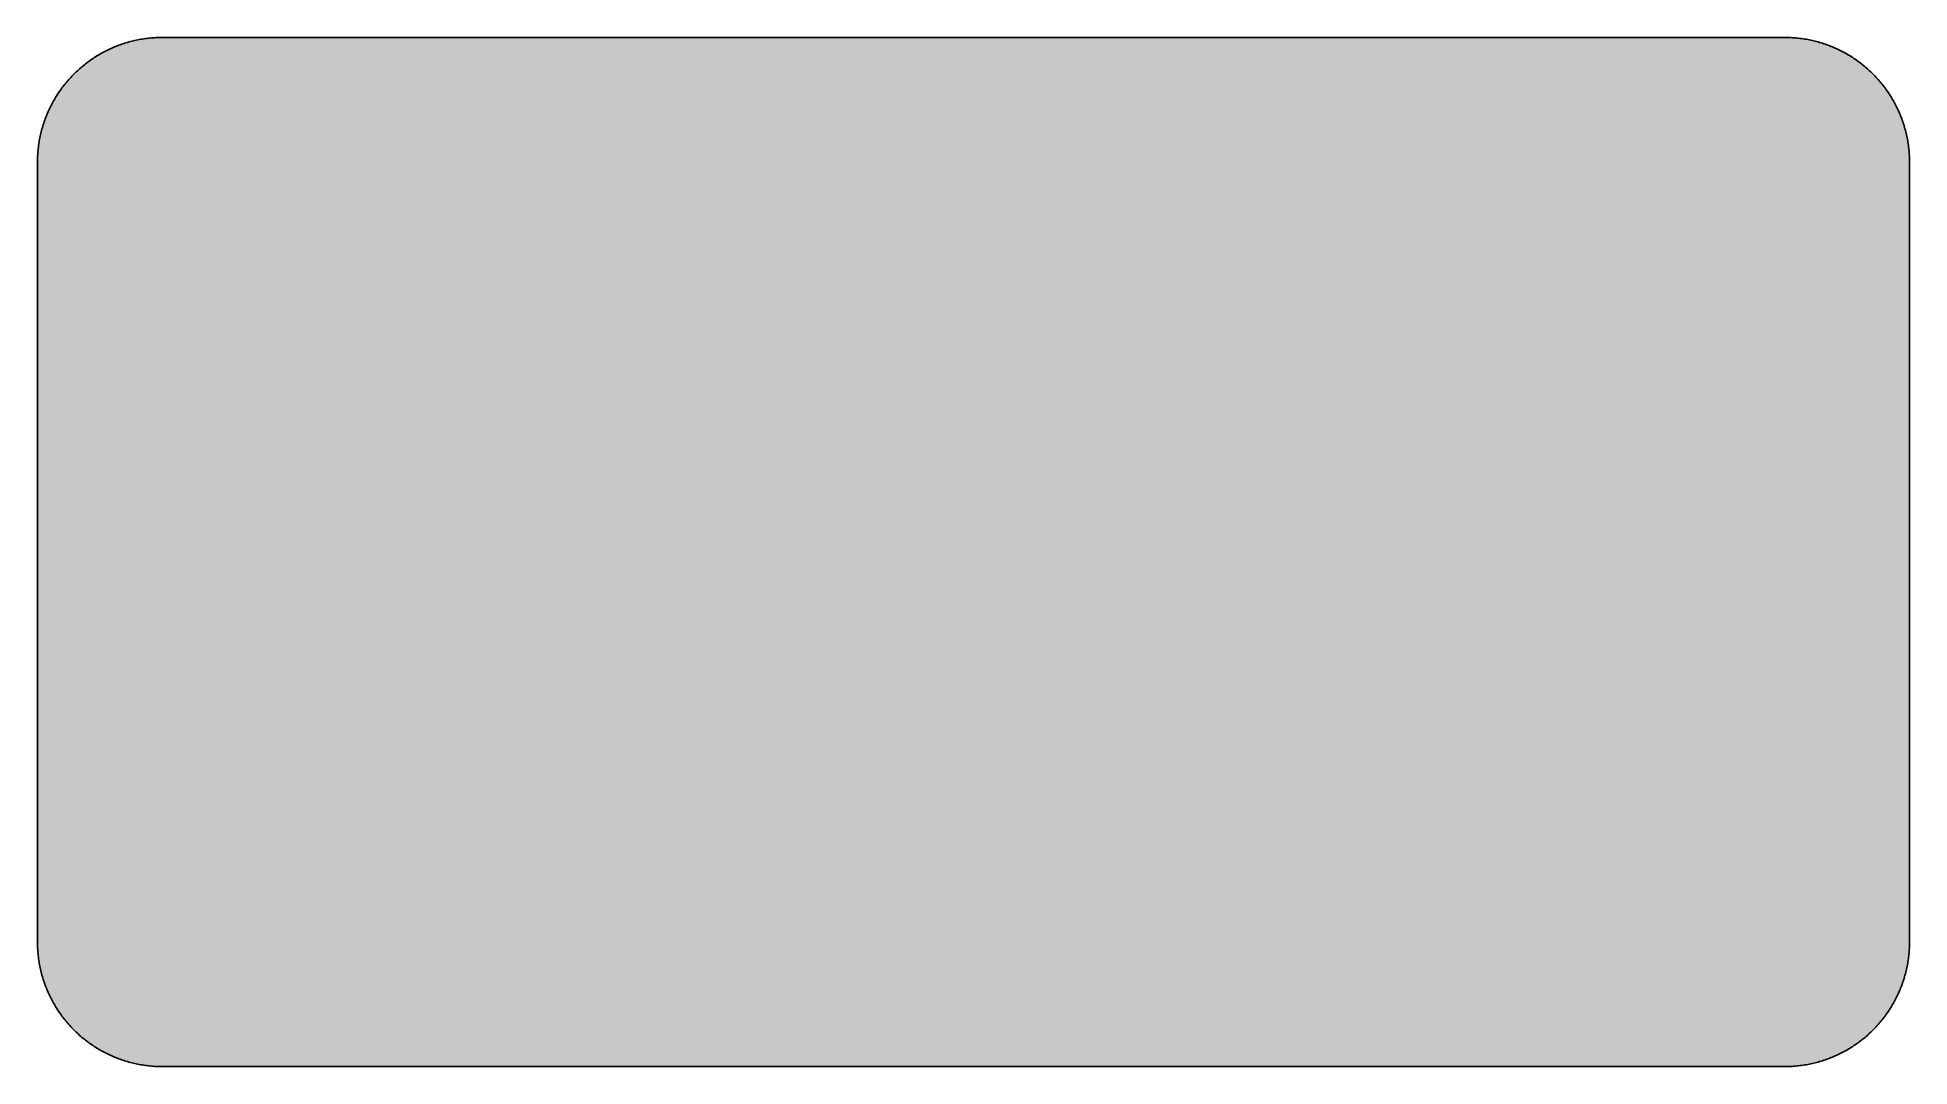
# Model space of a CAD drawing. Header units: millimetres. Extents: x 0 to 212, y 0 to 116.
import ezdxf

# ---------------------------------------------------------------- set-up
doc = ezdxf.new("R2010")
doc.units = ezdxf.units.MM

msp = doc.modelspace()

# ---------------------------------------------------------------- hatches: boundary and pattern name
msp.add_hatch(color=254).paths.add_polyline_path([(14.1633, 0.0536), (13.9878, 0.0533), (13.8125, 0.0559), (13.6373, 0.061), (13.462, 0.0686), (13.2893, 0.0787), (13.114, 0.0914), (12.9413, 0.1041), (12.7686, 0.1219), (12.5959, 0.1397), (12.4231, 0.16), (12.2504, 0.1829), (12.0777, 0.2057), (11.9075, 0.2337), (11.7373, 0.2616), (11.5672, 0.2921), (11.397, 0.3251), (11.2268, 0.3607), (11.0592, 0.3988), (10.8915, 0.4369), (10.7239, 0.4775), (10.5562, 0.5207), (10.3886, 0.5664), (10.2235, 0.6121), (10.0584, 0.6629), (9.8933, 0.7137), (9.7307, 0.7671), (9.5682, 0.8204), (9.4056, 0.8788), (9.2431, 0.9373), (9.083, 0.9982), (8.923, 1.0617), (8.763, 1.1252), (8.6055, 1.1938), (8.4455, 1.2624), (8.2906, 1.331), (8.1331, 1.4046), (7.9781, 1.4783), (7.8232, 1.5545), (7.6708, 1.6332), (7.5184, 1.7145), (7.366, 1.7958), (7.2161, 1.8796), (7.0663, 1.966), (6.919, 2.0523), (6.7716, 2.1438), (6.6243, 2.2352), (6.4795, 2.3266), (6.3348, 2.4232), (6.19, 2.5197), (6.0477, 2.6187), (5.908, 2.7178), (5.7683, 2.8194), (5.6286, 2.9235), (5.4915, 3.0302), (5.3543, 3.1369), (5.2197, 3.2461), (5.0851, 3.3579), (4.953, 3.4722), (4.8209, 3.5865), (4.6914, 3.7033), (4.5644, 3.8202), (4.4348, 3.9395), (4.3104, 4.0615), (4.1859, 4.1859), (4.0615, 4.3104), (3.9395, 4.4348), (3.8202, 4.5618), (3.7033, 4.6914), (3.5865, 4.8209), (3.4722, 4.953), (3.3579, 5.0851), (3.2487, 5.2197), (3.1369, 5.3543), (3.0302, 5.4915), (2.9235, 5.6286), (2.8194, 5.7683), (2.7178, 5.908), (2.6187, 6.0477), (2.5197, 6.19), (2.4232, 6.3348), (2.3266, 6.477), (2.2352, 6.6243), (2.1438, 6.7691), (2.0523, 6.919), (1.966, 7.0663), (1.8796, 7.2161), (1.7958, 7.366), (1.7145, 7.5184), (1.6332, 7.6708), (1.5545, 7.8232), (1.4783, 7.9781), (1.4046, 8.1331), (1.331, 8.2906), (1.2598, 8.4455), (1.1913, 8.603), (1.1252, 8.763), (1.0592, 8.923), (0.9982, 9.083), (0.9373, 9.2431), (0.8763, 9.4056), (0.8204, 9.5682), (0.7645, 9.7307), (0.7112, 9.8933), (0.6604, 10.0584), (0.6121, 10.2235), (0.5639, 10.3911), (0.5207, 10.5562), (0.4775, 10.7239), (0.4343, 10.8915), (0.3962, 11.0592), (0.3607, 11.2268), (0.3251, 11.397), (0.2921, 11.5672), (0.2616, 11.7373), (0.2311, 11.9075), (0.2057, 12.0802), (0.1803, 12.2504), (0.1575, 12.4231), (0.1372, 12.5959), (0.1194, 12.7686), (0.1041, 12.9413), (0.0889, 13.1166), (0.0787, 13.2893), (0.0686, 13.4645), (0.061, 13.6373), (0.0559, 13.8125), (0.0508, 13.9878), (0.0508, 14.163), (0.0522, 102.3592), (0.0508, 102.5322), (0.0559, 102.7074), (0.061, 102.8827), (0.0686, 103.058), (0.0787, 103.2307), (0.0889, 103.4059), (0.1041, 103.5787), (0.1194, 103.7514), (0.1372, 103.9241), (0.1575, 104.0968), (0.1803, 104.2695), (0.2057, 104.4423), (0.2311, 104.6124), (0.2616, 104.7826), (0.2921, 104.9528), (0.3251, 105.123), (0.3607, 105.2932), (0.3962, 105.4608), (0.4343, 105.6284), (0.4775, 105.7961), (0.5207, 105.9637), (0.5639, 106.1314), (0.6121, 106.2965), (0.6604, 106.4616), (0.7112, 106.6267), (0.7645, 106.7892), (0.8204, 106.9518), (0.8763, 107.1143), (0.9373, 107.2769), (0.9982, 107.4369), (1.0592, 107.5969), (1.1252, 107.757), (1.1913, 107.9144), (1.2598, 108.0745), (1.331, 108.2294), (1.4046, 108.3869), (1.4783, 108.5418), (1.5545, 108.6968), (1.6332, 108.8492), (1.7145, 109.0016), (1.7958, 109.154), (1.8796, 109.3038), (1.966, 109.4537), (2.0523, 109.601), (2.1438, 109.7483), (2.2352, 109.8956), (2.3266, 110.0404), (2.4232, 110.1852), (2.5197, 110.33), (2.6187, 110.4722), (2.7178, 110.6119), (2.8194, 110.7516), (2.9235, 110.8913), (3.0302, 111.0285), (3.1369, 111.1656), (3.2487, 111.3003), (3.3579, 111.4349), (3.4722, 111.567), (3.5865, 111.699), (3.7033, 111.8286), (3.8202, 111.9556), (3.9395, 112.0851), (4.0615, 112.2096), (4.1859, 112.334), (4.3104, 112.4585), (4.4348, 112.5804), (4.5644, 112.6998), (4.6914, 112.8166), (4.8209, 112.9335), (4.953, 113.0478), (5.0851, 113.1621), (5.2197, 113.2713), (5.3543, 113.3831), (5.4915, 113.4897), (5.6286, 113.5964), (5.7683, 113.7006), (5.908, 113.8022), (6.0477, 113.9012), (6.19, 114.0003), (6.3348, 114.0968), (6.4795, 114.1933), (6.6243, 114.2848), (6.7716, 114.3762), (6.919, 114.4676), (7.0663, 114.554), (7.2161, 114.6404), (7.366, 114.7242), (7.5184, 114.8055), (7.6708, 114.8867), (7.8232, 114.9655), (7.9781, 115.0417), (8.1331, 115.1153), (8.2906, 115.189), (8.4455, 115.2601), (8.6055, 115.3287), (8.763, 115.3947), (8.923, 115.4608), (9.083, 115.5217), (9.2431, 115.5827), (9.4056, 115.6437), (9.5682, 115.6995), (9.7307, 115.7554), (9.8933, 115.8088), (10.0584, 115.8596), (10.2235, 115.9078), (10.3886, 115.9561), (10.5562, 115.9993), (10.7239, 116.0424), (10.8915, 116.0856), (11.0592, 116.1237), (11.2268, 116.1593), (11.397, 116.1948), (11.5672, 116.2279), (11.7373, 116.2583), (11.9075, 116.2888), (12.0777, 116.3142), (12.2504, 116.3396), (12.4231, 116.3625), (12.5959, 116.3828), (12.7686, 116.4006), (12.9413, 116.4158), (13.114, 116.4311), (13.2893, 116.4412), (13.462, 116.4514), (13.6373, 116.459), (13.8125, 116.4641), (13.9878, 116.4692), (14.163, 116.4692), (197.6078, 116.4703), (197.7822, 116.4692), (197.9574, 116.4641), (198.1327, 116.459), (198.3054, 116.4514), (198.4807, 116.4412), (198.6534, 116.4311), (198.8287, 116.4158), (199.0014, 116.4006), (199.1741, 116.3828), (199.3468, 116.3625), (199.5195, 116.3396), (199.6897, 116.3142), (199.8624, 116.2888), (200.0326, 116.2583), (200.2028, 116.2279), (200.373, 116.1948), (200.5432, 116.1593), (200.7108, 116.1237), (200.8784, 116.0856), (201.0461, 116.0424), (201.2137, 115.9993), (201.3788, 115.9561), (201.5465, 115.9078), (201.7116, 115.8596), (201.8767, 115.8088), (202.0392, 115.7554), (202.2018, 115.6995), (202.3643, 115.6437), (202.5269, 115.5827), (202.6869, 115.5217), (202.8469, 115.4608), (203.007, 115.3947), (203.167, 115.3287), (203.3245, 115.2601), (203.4794, 115.189), (203.6369, 115.1153), (203.7918, 115.0417), (203.9468, 114.9655), (204.0992, 114.8867), (204.2516, 114.8055), (204.404, 114.7242), (204.5538, 114.6404), (204.7037, 114.554), (204.8535, 114.4676), (205.0009, 114.3762), (205.1456, 114.2848), (205.293, 114.1933), (205.4352, 114.0968), (205.58, 114.0003), (205.7222, 113.9012), (205.8619, 113.8022), (206.0016, 113.7006), (206.1413, 113.5964), (206.2785, 113.4897), (206.4156, 113.3831), (206.5503, 113.2713), (206.6849, 113.1621), (206.817, 113.0478), (206.949, 112.9335), (207.0786, 112.8166), (207.2081, 112.6998), (207.3351, 112.5804), (207.4596, 112.4585), (207.584, 112.334), (207.7085, 112.2096), (207.8304, 112.0851), (207.9498, 111.9556), (208.0666, 111.8286), (208.1835, 111.699), (208.2978, 111.567), (208.4121, 111.4349), (208.5238, 111.3003), (208.6331, 111.1656), (208.7397, 111.0285), (208.8464, 110.8913), (208.9506, 110.7516), (209.0522, 110.6119), (209.1512, 110.4722), (209.2503, 110.33), (209.3468, 110.1852), (209.4433, 110.0404), (209.5348, 109.8956), (209.6262, 109.7483), (209.7176, 109.601), (209.804, 109.4537), (209.8904, 109.3038), (209.9742, 109.154), (210.0555, 109.0016), (210.1367, 108.8492), (210.2155, 108.6968), (210.2917, 108.5418), (210.3653, 108.3869), (210.439, 108.2294), (210.5076, 108.0745), (210.5762, 107.9144), (210.6447, 107.757), (210.7082, 107.5969), (210.7717, 107.4369), (210.8327, 107.2769), (210.8911, 107.1143), (210.9495, 106.9518), (211.0029, 106.7892), (211.0562, 106.6267), (211.107, 106.4616), (211.1578, 106.2965), (211.2035, 106.1314), (211.2493, 105.9637), (211.2924, 105.7961), (211.3331, 105.6284), (211.3712, 105.4608), (211.4093, 105.2932), (211.4448, 105.123), (211.4779, 104.9528), (211.5083, 104.7826), (211.5363, 104.6124), (211.5642, 104.4423), (211.5871, 104.2695), (211.6099, 104.0968), (211.6303, 103.9241), (211.648, 103.7514), (211.6658, 103.5787), (211.6785, 103.4059), (211.6912, 103.2307), (211.7014, 103.058), (211.709, 102.8827), (211.7141, 102.7074), (211.7166, 102.5322), (211.7166, 102.3569), (211.7189, 14.1647), (211.7166, 13.9878), (211.7141, 13.8125), (211.709, 13.6373), (211.7014, 13.4645), (211.6912, 13.2893), (211.6785, 13.1166), (211.6658, 12.9413), (211.648, 12.7686), (211.6303, 12.5959), (211.6099, 12.4231), (211.5871, 12.2504), (211.5642, 12.0802), (211.5363, 11.9075), (211.5083, 11.7373), (211.4779, 11.5672), (211.4448, 11.397), (211.4093, 11.2268), (211.3712, 11.0592), (211.3331, 10.8915), (211.2924, 10.7239), (211.2493, 10.5562), (211.2035, 10.3911), (211.1578, 10.2235), (211.107, 10.0584), (211.0562, 9.8933), (211.0029, 9.7307), (210.9495, 9.5682), (210.8911, 9.4056), (210.8327, 9.2431), (210.7717, 9.083), (210.7082, 8.923), (210.6447, 8.763), (210.5762, 8.603), (210.5076, 8.4455), (210.439, 8.2906), (210.3653, 8.1331), (210.2917, 7.9781), (210.2155, 7.8232), (210.1367, 7.6708), (210.0555, 7.5184), (209.9742, 7.366), (209.8904, 7.2161), (209.804, 7.0663), (209.7176, 6.919), (209.6262, 6.7691), (209.5348, 6.6243), (209.4433, 6.477), (209.3468, 6.3348), (209.2503, 6.19), (209.1512, 6.0477), (209.0522, 5.908), (208.9506, 5.7683), (208.8464, 5.6286), (208.7397, 5.4915), (208.6331, 5.3543), (208.5238, 5.2197), (208.4121, 5.0851), (208.2978, 4.953), (208.1835, 4.8209), (208.0666, 4.6914), (207.9498, 4.5618), (207.8304, 4.4348), (207.7085, 4.3104), (207.584, 4.1859), (207.4596, 4.0615), (207.3351, 3.9395), (207.2081, 3.8202), (207.0786, 3.7033), (206.949, 3.5865), (206.817, 3.4722), (206.6849, 3.3579), (206.5503, 3.2461), (206.4156, 3.1369), (206.2785, 3.0302), (206.1413, 2.9235), (206.0016, 2.8194), (205.8619, 2.7178), (205.7222, 2.6187), (205.58, 2.5197), (205.4352, 2.4232), (205.293, 2.3266), (205.1456, 2.2352), (205.0009, 2.1438), (204.8535, 2.0523), (204.7037, 1.966), (204.5538, 1.8796), (204.404, 1.7958), (204.2516, 1.7145), (204.0992, 1.6332), (203.9468, 1.5545), (203.7918, 1.4783), (203.6369, 1.4046), (203.4794, 1.331), (203.3245, 1.2624), (203.167, 1.1938), (203.007, 1.1252), (202.8469, 1.0617), (202.6869, 0.9982), (202.5269, 0.9373), (202.3643, 0.8788), (202.2018, 0.8204), (202.0392, 0.7671), (201.8767, 0.7137), (201.7116, 0.6629), (201.5465, 0.6121), (201.3788, 0.5664), (201.2137, 0.5207), (201.0461, 0.4775), (200.8784, 0.4369), (200.7108, 0.3988), (200.5432, 0.3607), (200.373, 0.3251), (200.2028, 0.2921), (200.0326, 0.2616), (199.8624, 0.2337), (199.6897, 0.2057), (199.5195, 0.1829), (199.3468, 0.16), (199.1741, 0.1397), (199.0014, 0.1219), (198.8287, 0.1041), (198.6534, 0.0914), (198.4807, 0.0787), (198.3054, 0.0686), (198.1327, 0.061), (197.9574, 0.0559), (197.7822, 0.0533), (197.6069, 0.0533)])
h = msp.add_hatch(color=59)
h.paths.add_polyline_path([(14.1633, 3.5814), (13.8887, 3.5839), (13.6169, 3.5941), (13.3477, 3.6119), (13.081, 3.6347), (12.8143, 3.6652), (12.5501, 3.7008), (12.2885, 3.7465), (12.0294, 3.7948), (11.7729, 3.8506), (11.5164, 3.9141), (11.2649, 3.9827), (11.016, 4.0564), (10.7671, 4.1351), (10.5232, 4.2215), (10.2819, 4.3129), (10.0432, 4.412), (9.8069, 4.5161), (9.5733, 4.6228), (9.3447, 4.7371), (9.1186, 4.8565), (8.8951, 4.9809), (8.6741, 5.113), (8.4582, 5.2476), (8.2448, 5.3873), (8.0366, 5.5321), (7.8308, 5.682), (7.6276, 5.8369), (7.4295, 5.9969), (7.2365, 6.1595), (7.046, 6.3297), (6.8605, 6.5024), (6.6777, 6.6802), (6.5024, 6.8605), (6.3271, 7.046), (6.1595, 7.2365), (5.9969, 7.432), (5.8369, 7.6302), (5.682, 7.8308), (5.5321, 8.0366), (5.3873, 8.2448), (5.2451, 8.4582), (5.1105, 8.6741), (4.9809, 8.8951), (4.8565, 9.1186), (4.7371, 9.3447), (4.6228, 9.5758), (4.5136, 9.8069), (4.4094, 10.0432), (4.3129, 10.2819), (4.2215, 10.5232), (4.1351, 10.7696), (4.0538, 11.016), (3.9802, 11.2649), (3.9116, 11.5189), (3.8506, 11.7729), (3.7948, 12.0294), (3.744, 12.2911), (3.7008, 12.5527), (3.6627, 12.8143), (3.6322, 13.081), (3.6093, 13.3502), (3.5916, 13.6195), (3.5814, 13.8913), (3.5789, 14.163), (3.58, 102.3592), (3.5814, 102.6312), (3.5916, 102.903), (3.6093, 103.1723), (3.6322, 103.439), (3.6627, 103.7057), (3.7008, 103.9698), (3.744, 104.2314), (3.7948, 104.4905), (3.8506, 104.7471), (3.9116, 105.0036), (3.9802, 105.2551), (4.0538, 105.504), (4.1351, 105.7529), (4.2215, 105.9967), (4.3129, 106.238), (4.4094, 106.4768), (4.5136, 106.713), (4.6228, 106.9467), (4.7371, 107.1753), (4.8565, 107.4014), (4.9809, 107.6249), (5.1105, 107.8459), (5.2451, 108.0618), (5.3873, 108.2751), (5.5321, 108.4834), (5.682, 108.6891), (5.8369, 108.8923), (5.9969, 109.0905), (6.1595, 109.2835), (6.3271, 109.474), (6.5024, 109.6594), (6.6777, 109.8423), (6.8605, 110.0176), (7.046, 110.1928), (7.2365, 110.3605), (7.4295, 110.523), (7.6276, 110.683), (7.8308, 110.838), (8.0366, 110.9878), (8.2448, 111.1326), (8.4582, 111.2749), (8.6741, 111.4095), (8.8951, 111.539), (9.1186, 111.6635), (9.3447, 111.7829), (9.5733, 111.8972), (9.8069, 112.0064), (10.0432, 112.1105), (10.2819, 112.207), (10.5232, 112.2985), (10.7671, 112.3848), (11.016, 112.4661), (11.2649, 112.5398), (11.5164, 112.6084), (11.7729, 112.6693), (12.0294, 112.7252), (12.2885, 112.776), (12.5501, 112.8192), (12.8143, 112.8573), (13.081, 112.8878), (13.3477, 112.9106), (13.6169, 112.9284), (13.8887, 112.9386), (14.163, 112.9411), (197.6078, 112.9425), (197.8787, 112.9386), (198.1505, 112.9284), (198.4197, 112.9106), (198.689, 112.8878), (198.9557, 112.8573), (199.2173, 112.8192), (199.4789, 112.776), (199.7405, 112.7252), (199.9971, 112.6693), (200.2511, 112.6084), (200.5051, 112.5398), (200.754, 112.4661), (201.0004, 112.3848), (201.2467, 112.2985), (201.488, 112.207), (201.7268, 112.1105), (201.963, 112.0064), (202.1942, 111.8972), (202.4253, 111.7829), (202.6514, 111.6635), (202.8749, 111.539), (203.0959, 111.4095), (203.3118, 111.2749), (203.5251, 111.1326), (203.7334, 110.9878), (203.9391, 110.838), (204.1398, 110.683), (204.3379, 110.523), (204.5335, 110.3605), (204.724, 110.1928), (204.9094, 110.0176), (205.0898, 109.8423), (205.2676, 109.6594), (205.4403, 109.474), (205.6105, 109.2835), (205.773, 109.0905), (205.933, 108.8923), (206.088, 108.6891), (206.2378, 108.4834), (206.3826, 108.2751), (206.5223, 108.0618), (206.6569, 107.8459), (206.789, 107.6249), (206.9135, 107.4014), (207.0329, 107.1753), (207.1472, 106.9467), (207.2538, 106.713), (207.358, 106.4768), (207.457, 106.238), (207.5485, 105.9967), (207.6348, 105.7529), (207.7136, 105.504), (207.7872, 105.2551), (207.8558, 105.0036), (207.9193, 104.7471), (207.9752, 104.4905), (208.0235, 104.2314), (208.0692, 103.9698), (208.1047, 103.7057), (208.1352, 103.439), (208.1581, 103.1723), (208.1759, 102.903), (208.186, 102.6312), (208.1911, 102.3569), (208.1911, 14.1647), (208.186, 13.8913), (208.1759, 13.6195), (208.1581, 13.3502), (208.1352, 13.081), (208.1047, 12.8143), (208.0692, 12.5527), (208.0235, 12.2911), (207.9752, 12.0294), (207.9193, 11.7729), (207.8558, 11.5189), (207.7872, 11.2649), (207.7136, 11.016), (207.6348, 10.7696), (207.5485, 10.5232), (207.457, 10.2819), (207.358, 10.0432), (207.2538, 9.8069), (207.1472, 9.5758), (207.0329, 9.3447), (206.9135, 9.1186), (206.789, 8.8951), (206.6569, 8.6741), (206.5223, 8.4582), (206.3826, 8.2448), (206.2378, 8.0366), (206.088, 7.8308), (205.933, 7.6302), (205.773, 7.432), (205.6105, 7.2365), (205.4403, 7.046), (205.2676, 6.8605), (205.0898, 6.6802), (204.9094, 6.5024), (204.724, 6.3297), (204.5335, 6.1595), (204.3379, 5.9969), (204.1398, 5.8369), (203.9391, 5.682), (203.7334, 5.5321), (203.5251, 5.3873), (203.3118, 5.2476), (203.0959, 5.113), (202.8749, 4.9809), (202.6514, 4.8565), (202.4253, 4.7371), (202.1942, 4.6228), (201.963, 4.5161), (201.7268, 4.412), (201.488, 4.3129), (201.2467, 4.2215), (201.0004, 4.1351), (200.754, 4.0564), (200.5051, 3.9827), (200.2511, 3.9141), (199.9971, 3.8506), (199.7405, 3.7948), (199.4789, 3.7465), (199.2173, 3.7008), (198.9557, 3.6652), (198.689, 3.6347), (198.4197, 3.6119), (198.1505, 3.5941), (197.8787, 3.5839), (197.6069, 3.5789)])
h.paths.add_polyline_path([(14.1633, 8.8731), (14.0259, 8.8748), (13.8887, 8.8798), (13.7541, 8.8875), (13.622, 8.9002), (13.4874, 8.9154), (13.3553, 8.9332), (13.2258, 8.9535), (13.0962, 8.9789), (12.9667, 9.0068), (12.8397, 9.0373), (12.7127, 9.0729), (12.5882, 9.1084), (12.4663, 9.1491), (12.3419, 9.1923), (12.2225, 9.238), (12.1031, 9.2888), (11.9837, 9.3396), (11.8694, 9.3929), (11.7526, 9.4513), (11.6408, 9.5098), (11.5291, 9.5733), (11.4198, 9.6368), (11.3106, 9.7053), (11.2039, 9.7765), (11.0998, 9.8476), (10.9957, 9.9238), (10.8966, 10), (10.7975, 10.0787), (10.6985, 10.1625), (10.6045, 10.2464), (10.5105, 10.3327), (10.4216, 10.4216), (10.3327, 10.5131), (10.2464, 10.6045), (10.16, 10.701), (10.0787, 10.7975), (10, 10.8966), (9.9212, 10.9982), (9.8476, 11.0998), (9.7739, 11.2039), (9.7053, 11.3106), (9.6368, 11.4198), (9.5707, 11.5291), (9.5098, 11.6408), (9.4488, 11.7551), (9.3929, 11.8694), (9.337, 11.9863), (9.2862, 12.1031), (9.238, 12.2225), (9.1923, 12.3444), (9.1491, 12.4663), (9.1084, 12.5908), (9.0703, 12.7152), (9.0373, 12.8397), (9.0068, 12.9692), (8.9789, 13.0962), (8.9535, 13.2258), (8.9306, 13.3579), (8.9129, 13.4899), (8.8976, 13.622), (8.8849, 13.7566), (8.8773, 13.8913), (8.8722, 14.0259), (8.8697, 14.163), (8.8717, 102.3592), (8.8722, 102.4941), (8.8773, 102.6312), (8.8849, 102.7659), (8.8976, 102.8979), (8.9129, 103.0326), (8.9306, 103.1646), (8.9535, 103.2942), (8.9789, 103.4237), (9.0068, 103.5533), (9.0373, 103.6803), (9.0703, 103.8073), (9.1084, 103.9317), (9.1491, 104.0536), (9.1923, 104.1781), (9.238, 104.2975), (9.2862, 104.4169), (9.337, 104.5362), (9.3929, 104.6505), (9.4488, 104.7674), (9.5098, 104.8791), (9.5707, 104.9909), (9.6368, 105.1001), (9.7053, 105.2093), (9.7739, 105.316), (9.8476, 105.4202), (9.9212, 105.5243), (10, 105.6234), (10.0787, 105.7224), (10.16, 105.8215), (10.2464, 105.9155), (10.3327, 106.0094), (10.4216, 106.0983), (10.5105, 106.1872), (10.6045, 106.2736), (10.6985, 106.36), (10.7975, 106.4412), (10.8966, 106.52), (10.9957, 106.5987), (11.0998, 106.6724), (11.2039, 106.746), (11.3106, 106.8146), (11.4198, 106.8832), (11.5291, 106.9492), (11.6408, 107.0102), (11.7526, 107.0712), (11.8694, 107.127), (11.9837, 107.1829), (12.1031, 107.2337), (12.2225, 107.282), (12.3419, 107.3277), (12.4663, 107.3709), (12.5882, 107.4115), (12.7127, 107.4496), (12.8397, 107.4826), (12.9667, 107.5131), (13.0962, 107.5411), (13.2258, 107.5665), (13.3553, 107.5893), (13.4874, 107.6071), (13.622, 107.6223), (13.7541, 107.635), (13.8887, 107.6427), (14.0259, 107.6477), (14.163, 107.6503), (197.6078, 107.6508), (197.7441, 107.6477), (197.8787, 107.6427), (198.0133, 107.635), (198.1479, 107.6223), (198.28, 107.6071), (198.4121, 107.5893), (198.5442, 107.5665), (198.6737, 107.5411), (198.8007, 107.5131), (198.9303, 107.4826), (199.0547, 107.4496), (199.1792, 107.4115), (199.3036, 107.3709), (199.4256, 107.3277), (199.5475, 107.282), (199.6669, 107.2337), (199.7837, 107.1829), (199.9005, 107.127), (200.0148, 107.0712), (200.1291, 107.0102), (200.2409, 106.9492), (200.3501, 106.8832), (200.4593, 106.8146), (200.566, 106.746), (200.6702, 106.6724), (200.7718, 106.5987), (200.8734, 106.52), (200.9724, 106.4412), (201.0689, 106.36), (201.1655, 106.2736), (201.2569, 106.1872), (201.3483, 106.0983), (201.4372, 106.0094), (201.5236, 105.9155), (201.6074, 105.8215), (201.6912, 105.7224), (201.77, 105.6234), (201.8462, 105.5243), (201.9224, 105.4202), (201.9935, 105.316), (202.0646, 105.2093), (202.1332, 105.1001), (202.1967, 104.9909), (202.2602, 104.8791), (202.3186, 104.7674), (202.377, 104.6505), (202.4304, 104.5362), (202.4812, 104.4169), (202.532, 104.2975), (202.5777, 104.1781), (202.6209, 104.0536), (202.6615, 103.9317), (202.6971, 103.8073), (202.7326, 103.6803), (202.7631, 103.5533), (202.7911, 103.4237), (202.8165, 103.2942), (202.8368, 103.1646), (202.8546, 103.0326), (202.8698, 102.8979), (202.8825, 102.7659), (202.8901, 102.6312), (202.8952, 102.4941), (202.8977, 102.3569), (202.8994, 14.1647), (202.8952, 14.0259), (202.8901, 13.8913), (202.8825, 13.7566), (202.8698, 13.622), (202.8546, 13.4899), (202.8368, 13.3579), (202.8165, 13.2258), (202.7911, 13.0962), (202.7631, 12.9692), (202.7326, 12.8397), (202.6971, 12.7152), (202.6615, 12.5908), (202.6209, 12.4663), (202.5777, 12.3444), (202.532, 12.2225), (202.4812, 12.1031), (202.4304, 11.9863), (202.377, 11.8694), (202.3186, 11.7551), (202.2602, 11.6408), (202.1967, 11.5291), (202.1332, 11.4198), (202.0646, 11.3106), (201.9935, 11.2039), (201.9224, 11.0998), (201.8462, 10.9982), (201.77, 10.8966), (201.6912, 10.7975), (201.6074, 10.701), (201.5236, 10.6045), (201.4372, 10.5131), (201.3483, 10.4216), (201.2569, 10.3327), (201.1655, 10.2464), (201.0689, 10.1625), (200.9724, 10.0787), (200.8734, 10), (200.7718, 9.9238), (200.6702, 9.8476), (200.566, 9.7765), (200.4593, 9.7053), (200.3501, 9.6368), (200.2409, 9.5733), (200.1291, 9.5098), (200.0148, 9.4513), (199.9005, 9.3929), (199.7837, 9.3396), (199.6669, 9.2888), (199.5475, 9.238), (199.4256, 9.1923), (199.3036, 9.1491), (199.1792, 9.1084), (199.0547, 9.0729), (198.9303, 9.0373), (198.8007, 9.0068), (198.6737, 8.9789), (198.5442, 8.9535), (198.4121, 8.9332), (198.28, 8.9154), (198.1479, 8.9002), (198.0133, 8.8875), (197.8787, 8.8798), (197.7441, 8.8748), (197.6069, 8.8722)], flags=16)
h = msp.add_hatch(color=59)
h.paths.add_polyline_path([(48.7355, 72.0203), (30.3939, 70.8738), (30.353, 70.8685), (30.3149, 70.866), (30.2768, 70.8609), (30.2387, 70.8558), (30.2006, 70.8508), (30.1625, 70.8457), (30.1244, 70.8381), (30.0863, 70.8304), (30.0482, 70.8228), (30.0126, 70.8127), (29.9745, 70.8025), (29.939, 70.7923), (29.9009, 70.7822), (29.8653, 70.772), (29.8298, 70.7593), (29.7942, 70.7466), (29.7586, 70.7339), (29.7231, 70.7187), (29.6875, 70.7034), (29.6545, 70.6882), (29.6189, 70.673), (29.5859, 70.6577), (29.5529, 70.6399), (29.5199, 70.6222), (29.4869, 70.6044), (29.4538, 70.5841), (29.4208, 70.5663), (29.3903, 70.546), (29.3573, 70.5256), (29.3268, 70.5053), (29.2964, 70.4825), (29.2659, 70.4621), (29.2354, 70.4393), (29.2049, 70.4164), (29.177, 70.391), (29.149, 70.3682), (29.1186, 70.3428), (29.0906, 70.3174), (29.0652, 70.292), (29.0373, 70.2666), (29.0119, 70.2386), (28.9839, 70.2107), (28.9585, 70.1853), (28.9331, 70.1548), (28.9103, 70.1269), (28.8849, 70.0989), (28.862, 70.0684), (28.8392, 70.038), (28.8163, 70.0075), (28.7934, 69.977), (28.7731, 69.9465), (28.7503, 69.9135), (28.7299, 69.883), (28.7096, 69.85), (28.6918, 69.817), (28.6715, 69.784), (28.6537, 69.7509), (28.636, 69.7154), (28.6207, 69.6824), (28.6029, 69.6468), (28.5877, 69.6112), (28.5725, 69.5757), (28.5572, 69.5401), (28.5445, 69.502), (23.876, 57.0533), (23.8582, 57.0078), (23.843, 56.962), (23.8252, 56.9189), (23.81, 56.8731), (23.7947, 56.8274), (23.7795, 56.7842), (23.7642, 56.7385), (23.749, 56.6928), (23.7338, 56.6471), (23.7211, 56.6014), (23.7058, 56.5582), (23.6931, 56.5125), (23.6779, 56.4667), (23.6652, 56.421), (23.6525, 56.3753), (23.6398, 56.3296), (23.6271, 56.2839), (23.6144, 56.2381), (23.6017, 56.1924), (23.5915, 56.1467), (23.5788, 56.0984), (23.5687, 56.0527), (23.5585, 56.007), (23.5458, 55.9613), (23.5356, 55.9156), (23.5255, 55.8673), (23.5153, 55.8216), (23.5077, 55.7759), (23.4975, 55.7301), (23.4874, 55.6819), (23.4798, 55.6362), (23.4696, 55.5904), (23.462, 55.5422), (23.4544, 55.4965), (23.4467, 55.4482), (23.4391, 55.4025), (23.4315, 55.3568), (23.4239, 55.3085), (23.4188, 55.2628), (23.4112, 55.2145), (23.4061, 55.1688), (23.3985, 55.1205), (23.3934, 55.0748), (23.3883, 55.0266), (23.3832, 54.9808), (23.3782, 54.9326), (23.3731, 54.8843), (23.368, 54.8386), (23.3655, 54.7903), (23.3604, 54.7446), (23.3578, 54.6964), (23.3528, 54.6481), (23.3502, 54.6024), (23.3477, 54.5541), (23.3451, 54.5059), (23.3426, 54.4601), (23.3401, 54.4119), (23.3401, 54.3636), (23.3375, 54.3179), (23.3375, 54.2696), (23.335, 54.2214), (23.335, 54.1757), (23.335, 54.1274), (23.335, 54.0791), (23.3355, 42.387), (23.335, 42.3316), (23.3375, 42.2758), (23.3401, 42.2224), (23.3451, 42.1691), (23.3502, 42.1157), (23.3578, 42.0624), (23.368, 42.0116), (23.3782, 41.9583), (23.3883, 41.9075), (23.401, 41.8567), (23.4137, 41.8059), (23.429, 41.7551), (23.4467, 41.7068), (23.462, 41.6585), (23.4823, 41.6103), (23.5001, 41.562), (23.5204, 41.5138), (23.5433, 41.468), (23.5661, 41.4223), (23.589, 41.3766), (23.6144, 41.3309), (23.6398, 41.2877), (23.6677, 41.2445), (23.6957, 41.2013), (23.7261, 41.1607), (23.7541, 41.1175), (23.7871, 41.0794), (23.8176, 41.0388), (23.8506, 41.0007), (23.8836, 40.9626), (23.9192, 40.9245), (23.9547, 40.8889), (23.9903, 40.8534), (24.0284, 40.8178), (24.0665, 40.7848), (24.1046, 40.7518), (24.1452, 40.7213), (24.1859, 40.6883), (24.2265, 40.6603), (24.2672, 40.6298), (24.3103, 40.6019), (24.3535, 40.574), (24.3967, 40.5486), (24.4424, 40.5232), (24.4881, 40.5003), (24.5339, 40.4774), (24.5796, 40.4546), (24.6278, 40.4343), (24.6761, 40.4165), (24.7244, 40.3962), (24.7726, 40.3809), (24.8209, 40.3631), (24.8717, 40.3504), (24.9225, 40.3352), (24.9733, 40.3225), (25.0241, 40.3123), (25.0774, 40.3022), (25.1282, 40.2946), (25.1816, 40.2869), (25.2349, 40.2793), (25.2882, 40.2742), (25.3416, 40.2717), (25.3975, 40.2692), (25.4508, 40.2692), (26.5105, 40.2703), (26.5125, 40.5155), (26.5227, 40.7594), (26.5379, 41.0007), (26.5582, 41.242), (26.5862, 41.4833), (26.6192, 41.7195), (26.6573, 41.9557), (26.703, 42.1894), (26.7538, 42.4205), (26.8097, 42.6491), (26.8707, 42.8752), (26.9367, 43.1013), (27.0104, 43.3248), (27.0866, 43.5432), (27.1704, 43.7617), (27.2567, 43.9776), (27.3507, 44.1884), (27.4498, 44.3992), (27.5514, 44.6049), (27.6581, 44.8081), (27.7724, 45.0088), (27.8892, 45.2069), (28.0111, 45.4025), (28.1356, 45.5955), (28.2677, 45.7835), (28.4023, 45.9689), (28.542, 46.1493), (28.6842, 46.3271), (28.8315, 46.5023), (28.9839, 46.6725), (29.1389, 46.8401), (29.2989, 47.0052), (29.464, 47.1627), (29.6291, 47.3202), (29.8018, 47.4701), (29.9745, 47.6199), (30.1549, 47.7622), (30.3352, 47.9019), (30.5206, 48.0365), (30.7086, 48.166), (30.9016, 48.293), (31.0947, 48.4149), (31.2928, 48.5318), (31.4935, 48.6435), (31.6992, 48.7528), (31.9049, 48.8544), (32.1158, 48.9534), (32.3266, 49.0449), (32.5425, 49.1338), (32.7584, 49.215), (32.9794, 49.2938), (33.2029, 49.3649), (33.4264, 49.4335), (33.655, 49.4944), (33.8836, 49.5503), (34.1147, 49.6011), (34.3484, 49.6443), (34.5846, 49.6849), (34.8209, 49.718), (35.0596, 49.7459), (35.3009, 49.7662), (35.5448, 49.7815), (35.7886, 49.7916), (36.035, 49.7942), (36.2814, 49.7916), (36.5252, 49.7815), (36.7665, 49.7662), (37.0078, 49.7459), (37.2466, 49.718), (37.4853, 49.6849), (37.7215, 49.6443), (37.9552, 49.6011), (38.1864, 49.5503), (38.415, 49.4944), (38.641, 49.4335), (38.8671, 49.3649), (39.0906, 49.2938), (39.309, 49.215), (39.5275, 49.1338), (39.7434, 49.0449), (39.9542, 48.9534), (40.165, 48.8544), (40.3708, 48.7528), (40.574, 48.6435), (40.7772, 48.5318), (40.9727, 48.4149), (41.1683, 48.293), (41.3614, 48.166), (41.5493, 48.0365), (41.7347, 47.9019), (41.9151, 47.7622), (42.0929, 47.6199), (42.2681, 47.4701), (42.4383, 47.3202), (42.606, 47.1627), (42.7711, 47.0052), (42.9285, 46.8401), (43.086, 46.6725), (43.2359, 46.5023), (43.3857, 46.3271), (43.528, 46.1493), (43.6677, 45.9689), (43.8023, 45.7835), (43.9318, 45.5955), (44.0588, 45.4025), (44.1808, 45.2069), (44.2976, 45.0088), (44.4094, 44.8081), (44.5186, 44.6049), (44.6202, 44.3992), (44.7192, 44.1884), (44.8107, 43.9776), (44.8996, 43.7617), (44.9809, 43.5432), (45.0596, 43.3248), (45.1307, 43.1013), (45.1968, 42.8752), (45.2603, 42.6491), (45.3161, 42.4205), (45.3669, 42.1894), (45.4101, 41.9557), (45.4508, 41.7195), (45.4838, 41.4833), (45.5092, 41.242), (45.532, 41.0007), (45.5473, 40.7594), (45.5549, 40.5155), (45.56, 40.2692), (83.6605, 40.2703), (83.66, 40.4038), (83.6625, 40.5384), (83.6676, 40.673), (83.6752, 40.8051), (83.6828, 40.9397), (83.693, 41.0743), (83.7057, 41.2064), (83.7184, 41.3385), (83.7362, 41.4706), (83.754, 41.6027), (83.7717, 41.7347), (83.7946, 41.8668), (83.8175, 41.9964), (83.8429, 42.1259), (83.8683, 42.2554), (83.8987, 42.385), (83.9267, 42.5145), (83.9597, 42.6415), (83.9927, 42.7711), (84.0283, 42.8981), (84.0664, 43.0225), (84.1045, 43.1495), (84.1477, 43.274), (84.1883, 43.401), (84.234, 43.5229), (84.2797, 43.6474), (84.3255, 43.7693), (84.3763, 43.8912), (84.4271, 44.0131), (84.4804, 44.135), (84.5337, 44.2544), (84.5896, 44.3738), (84.648, 44.4906), (84.7065, 44.61), (84.7674, 44.7269), (84.8284, 44.8412), (84.8944, 44.9555), (84.9579, 45.0698), (85.0265, 45.1841), (85.0951, 45.2958), (85.1662, 45.4076), (85.2373, 45.5193), (85.311, 45.6286), (85.3846, 45.7378), (85.4634, 45.8445), (85.5396, 45.9511), (85.6209, 46.0553), (85.7021, 46.162), (85.7834, 46.2636), (85.8672, 46.3677), (85.9536, 46.4668), (86.04, 46.5684), (86.1289, 46.6674), (86.2203, 46.7639), (86.3117, 46.863), (86.4032, 46.957), (86.4972, 47.051), (86.5937, 47.1449), (86.6902, 47.2364), (86.7893, 47.3278), (86.8909, 47.4167), (86.9925, 47.5056), (87.0941, 47.592), (87.1982, 47.6783), (48.7355, 47.6786)])
h.paths.add_polyline_path([(41.3272, 57.7328), (41.3272, 68.3161), (30.6324, 67.6476), (30.6121, 67.6453), (30.5918, 67.6427), (30.574, 67.6402), (30.5537, 67.6377), (30.5359, 67.6351), (30.5156, 67.6326), (30.4978, 67.63), (30.4775, 67.625), (30.4597, 67.6224), (30.4394, 67.6173), (30.4216, 67.6123), (30.4038, 67.6072), (30.386, 67.6021), (30.3682, 67.5945), (30.3505, 67.5894), (30.3327, 67.5843), (30.3149, 67.5767), (30.2971, 67.5691), (30.2793, 67.5615), (30.2616, 67.5538), (30.2438, 67.5462), (30.2285, 67.5386), (30.2108, 67.531), (30.193, 67.5208), (30.1777, 67.5107), (30.1625, 67.503), (30.1447, 67.4929), (30.1295, 67.4827), (30.1142, 67.4726), (30.099, 67.4624), (30.0838, 67.4522), (30.0685, 67.4395), (30.0533, 67.4294), (30.038, 67.4167), (30.0228, 67.4065), (30.0076, 67.3938), (29.9949, 67.3811), (29.9796, 67.3684), (29.9669, 67.3557), (29.9542, 67.343), (29.939, 67.3303), (29.9263, 67.3151), (29.9136, 67.3024), (29.9009, 67.2871), (29.8907, 67.2744), (29.878, 67.2592), (29.8653, 67.244), (29.8552, 67.2287), (29.8425, 67.2135), (29.8323, 67.1982), (29.8221, 67.183), (29.8094, 67.1678), (29.7993, 67.1525), (29.7891, 67.1347), (29.7815, 67.1195), (29.7713, 67.1017), (29.7612, 67.0839), (29.7536, 67.0687), (29.7434, 67.0509), (29.7358, 67.0331), (29.7282, 67.0154), (29.7205, 66.9976), (29.7129, 66.9798), (29.7053, 66.962), (26.1606, 57.501), (26.1544, 57.4878), (26.1518, 57.4777), (26.1468, 57.4675), (26.1442, 57.4548), (26.1391, 57.4446), (26.1366, 57.4319), (26.1341, 57.4218), (26.129, 57.4091), (26.1264, 57.3989), (26.1239, 57.3862), (26.1214, 57.3761), (26.1188, 57.3634), (26.1163, 57.3532), (26.1137, 57.3405), (26.1112, 57.3303), (26.1087, 57.3176), (26.1061, 57.3049), (26.1036, 57.2948), (26.1036, 57.2821), (26.101, 57.2719), (26.0985, 57.2592), (26.0985, 57.2465), (26.096, 57.2364), (26.096, 57.2237), (26.096, 57.211), (26.0934, 57.2008), (26.0934, 57.1881), (26.0934, 57.1779), (26.0934, 57.1652), (26.0934, 57.1525), (26.0909, 57.1424), (26.0909, 57.1297), (26.0934, 57.1017), (26.0934, 57.0738), (26.096, 57.0484), (26.0985, 57.0205), (26.101, 56.9951), (26.1036, 56.9671), (26.1087, 56.9417), (26.1137, 56.9163), (26.1188, 56.8909), (26.1264, 56.8655), (26.1315, 56.8401), (26.1391, 56.8147), (26.1468, 56.7893), (26.1569, 56.7639), (26.1645, 56.7411), (26.1747, 56.7157), (26.1849, 56.6928), (26.1976, 56.6699), (26.2077, 56.6471), (26.2204, 56.6242), (26.2331, 56.6014), (26.2458, 56.581), (26.2585, 56.5582), (26.2738, 56.5379), (26.2865, 56.515), (26.3017, 56.4947), (26.3169, 56.4744), (26.3347, 56.4566), (26.35, 56.4363), (26.3677, 56.4159), (26.3855, 56.3982), (26.4008, 56.3804), (26.4211, 56.3626), (26.4389, 56.3448), (26.4566, 56.3296), (26.477, 56.3118), (26.4973, 56.2966), (26.5176, 56.2813), (26.5379, 56.2661), (26.5582, 56.2508), (26.5811, 56.2381), (26.6014, 56.2229), (26.6243, 56.2102), (26.6471, 56.1975), (26.6675, 56.1873), (26.6903, 56.1746), (26.7157, 56.1645), (26.7386, 56.1543), (26.7614, 56.1442), (26.7868, 56.134), (26.8097, 56.1264), (26.8351, 56.1188), (26.8605, 56.1111), (26.8859, 56.1035), (26.9113, 56.0984), (26.9367, 56.0934), (26.9621, 56.0883), (26.99, 56.0832), (27.0154, 56.0807), (27.0434, 56.0756), (27.0688, 56.073), (27.0967, 56.073), (27.1221, 56.0705), (27.1501, 56.0705), (27.1577, 56.0705), (27.1653, 56.0705), (27.1729, 56.0705), (27.1805, 56.0705), (27.1882, 56.0705), (27.1958, 56.0705), (27.2034, 56.073), (27.211, 56.073), (27.2186, 56.073), (27.2263, 56.073), (27.2339, 56.073), (27.2415, 56.073), (27.2491, 56.0756), (27.2567, 56.0756), (27.2644, 56.0756), (27.272, 56.0781)], flags=16)
edge = h.paths.add_edge_path(flags=16)
edge.add_line((43.4439, 40.2703), (43.4391, 40.4597))
edge.add_line((43.4391, 40.4597), (43.434, 40.6502))
edge.add_line((43.434, 40.6502), (43.4213, 40.8381))
edge.add_line((43.4213, 40.8381), (43.4035, 41.0261))
edge.add_line((43.4035, 41.0261), (43.3832, 41.2115))
edge.add_line((43.3832, 41.2115), (43.3578, 41.3969))
edge.add_line((43.3578, 41.3969), (43.3273, 41.5798))
edge.add_line((43.3273, 41.5798), (43.2918, 41.7627))
edge.add_line((43.2918, 41.7627), (43.2537, 41.943))
edge.add_line((43.2537, 41.943), (43.2105, 42.1208))
edge.add_line((43.2105, 42.1208), (43.1622, 42.2961))
edge.add_line((43.1622, 42.2961), (43.1089, 42.4713))
edge.add_line((43.1089, 42.4713), (43.053, 42.6441))
edge.add_line((43.053, 42.6441), (42.992, 42.8168))
edge.add_line((42.992, 42.8168), (42.9285, 42.9844))
edge.add_line((42.9285, 42.9844), (42.86, 43.1521))
edge.add_line((42.86, 43.1521), (42.7888, 43.3172))
edge.add_line((42.7888, 43.3172), (42.7126, 43.4797))
edge.add_line((42.7126, 43.4797), (42.6314, 43.6423))
edge.add_line((42.6314, 43.6423), (42.5475, 43.7998))
edge.add_line((42.5475, 43.7998), (42.4612, 43.9572))
edge.add_line((42.4612, 43.9572), (42.3697, 44.1096))
edge.add_line((42.3697, 44.1096), (42.2758, 44.262))
edge.add_line((42.2758, 44.262), (42.1767, 44.4119))
edge.add_line((42.1767, 44.4119), (42.0751, 44.5567))
edge.add_line((42.0751, 44.5567), (41.971, 44.7015))
edge.add_line((41.971, 44.7015), (41.8617, 44.8437))
edge.add_line((41.8617, 44.8437), (41.7525, 44.9809))
edge.add_line((41.7525, 44.9809), (41.6357, 45.118))
edge.add_line((41.6357, 45.118), (41.5188, 45.2501))
edge.add_line((41.5188, 45.2501), (41.3969, 45.3796))
edge.add_line((41.3969, 45.3796), (41.2725, 45.5066))
edge.add_line((41.2725, 45.5066), (41.1455, 45.6311))
edge.add_line((41.1455, 45.6311), (41.0159, 45.753))
edge.add_line((41.0159, 45.753), (40.8838, 45.8699))
edge.add_line((40.8838, 45.8699), (40.7467, 45.9867))
edge.add_line((40.7467, 45.9867), (40.6095, 46.0959))
edge.add_line((40.6095, 46.0959), (40.4673, 46.2051))
edge.add_line((40.4673, 46.2051), (40.3225, 46.3093))
edge.add_line((40.3225, 46.3093), (40.1777, 46.4109))
edge.add_line((40.1777, 46.4109), (40.0279, 46.5099))
edge.add_line((40.0279, 46.5099), (39.8755, 46.6039))
edge.add_line((39.8755, 46.6039), (39.7231, 46.6954))
edge.add_line((39.7231, 46.6954), (39.5656, 46.7843))
edge.add_line((39.5656, 46.7843), (39.4081, 46.8681))
edge.add_line((39.4081, 46.8681), (39.2455, 46.9468))
edge.add_line((39.2455, 46.9468), (39.083, 47.023))
edge.add_line((39.083, 47.023), (38.9179, 47.0941))
edge.add_line((38.9179, 47.0941), (38.7502, 47.1627))
edge.add_line((38.7502, 47.1627), (38.5826, 47.2288))
edge.add_line((38.5826, 47.2288), (38.4099, 47.2872))
edge.add_line((38.4099, 47.2872), (38.2372, 47.3431))
edge.add_line((38.2372, 47.3431), (38.0619, 47.3964))
edge.add_line((38.0619, 47.3964), (37.8866, 47.4447))
edge.add_line((37.8866, 47.4447), (37.7088, 47.4878))
edge.add_line((37.7088, 47.4878), (37.5285, 47.5259))
edge.add_line((37.5285, 47.5259), (37.3456, 47.5615))
edge.add_line((37.3456, 47.5615), (37.1627, 47.592))
edge.add_line((37.1627, 47.592), (36.9773, 47.6174))
edge.add_line((36.9773, 47.6174), (36.7919, 47.6402))
edge.add_line((36.7919, 47.6402), (36.6039, 47.6555))
edge.add_line((36.6039, 47.6555), (36.416, 47.6682))
edge.add_line((36.416, 47.6682), (36.2255, 47.6758))
edge.add_line((36.2255, 47.6758), (36.035, 47.6783))
edge.add_line((36.035, 47.6783), (35.8419, 47.6758))
edge.add_line((35.8419, 47.6758), (35.654, 47.6682))
edge.add_line((35.654, 47.6682), (35.4635, 47.6555))
edge.add_line((35.4635, 47.6555), (35.2781, 47.6402))
edge.add_line((35.2781, 47.6402), (35.0901, 47.6174))
edge.add_line((35.0901, 47.6174), (34.9072, 47.592))
edge.add_line((34.9072, 47.592), (34.7218, 47.5615))
edge.add_line((34.7218, 47.5615), (34.5415, 47.5259))
edge.add_line((34.5415, 47.5259), (34.3611, 47.4878))
edge.add_line((34.3611, 47.4878), (34.1833, 47.4447))
edge.add_line((34.1833, 47.4447), (34.0055, 47.3964))
edge.add_line((34.0055, 47.3964), (33.8303, 47.3431))
edge.add_line((33.8303, 47.3431), (33.6575, 47.2872))
edge.add_line((33.6575, 47.2872), (33.4874, 47.2288))
edge.add_line((33.4874, 47.2288), (33.3172, 47.1627))
edge.add_line((33.3172, 47.1627), (33.1495, 47.0941))
edge.add_line((33.1495, 47.0941), (32.9844, 47.023))
edge.add_line((32.9844, 47.023), (32.8219, 46.9468))
edge.add_line((32.8219, 46.9468), (32.6619, 46.8681))
edge.add_line((32.6619, 46.8681), (32.5044, 46.7843))
edge.add_line((32.5044, 46.7843), (32.3469, 46.6954))
edge.add_line((32.3469, 46.6954), (32.192, 46.6039))
edge.add_line((32.192, 46.6039), (32.0421, 46.5099))
edge.add_line((32.0421, 46.5099), (31.8922, 46.4109))
edge.add_line((31.8922, 46.4109), (31.7449, 46.3093))
edge.add_line((31.7449, 46.3093), (31.6027, 46.2051))
edge.add_line((31.6027, 46.2051), (31.4604, 46.0959))
edge.add_line((31.4604, 46.0959), (31.3233, 45.9867))
edge.add_line((31.3233, 45.9867), (31.1861, 45.8699))
edge.add_line((31.1861, 45.8699), (31.054, 45.753))
edge.add_line((31.054, 45.753), (30.922, 45.6311))
edge.add_line((30.922, 45.6311), (30.795, 45.5066))
edge.add_line((30.795, 45.5066), (30.6705, 45.3796))
edge.add_line((30.6705, 45.3796), (30.5511, 45.2501))
edge.add_line((30.5511, 45.2501), (30.4317, 45.118))
edge.add_line((30.4317, 45.118), (30.3174, 44.9809))
edge.add_line((30.3174, 44.9809), (30.2057, 44.8437))
edge.add_line((30.2057, 44.8437), (30.099, 44.7015))
edge.add_line((30.099, 44.7015), (29.9923, 44.5567))
edge.add_line((29.9923, 44.5567), (29.8907, 44.4119))
edge.add_line((29.8907, 44.4119), (29.7942, 44.262))
edge.add_line((29.7942, 44.262), (29.6977, 44.1096))
edge.add_line((29.6977, 44.1096), (29.6088, 43.9572))
edge.add_line((29.6088, 43.9572), (29.5199, 43.7998))
edge.add_line((29.5199, 43.7998), (29.4361, 43.6423))
edge.add_line((29.4361, 43.6423), (29.3573, 43.4797))
edge.add_line((29.3573, 43.4797), (29.2811, 43.3172))
edge.add_line((29.2811, 43.3172), (29.2075, 43.1521))
edge.add_line((29.2075, 43.1521), (29.1389, 42.9844))
edge.add_line((29.1389, 42.9844), (29.0754, 42.8168))
edge.add_line((29.0754, 42.8168), (29.0144, 42.6441))
edge.add_line((29.0144, 42.6441), (28.9585, 42.4713))
edge.add_line((28.9585, 42.4713), (28.9077, 42.2961))
edge.add_line((28.9077, 42.2961), (28.8595, 42.1208))
edge.add_line((28.8595, 42.1208), (28.8163, 41.943))
edge.add_line((28.8163, 41.943), (28.7757, 41.7627))
edge.add_line((28.7757, 41.7627), (28.7426, 41.5798))
edge.add_line((28.7426, 41.5798), (28.7122, 41.3969))
edge.add_line((28.7122, 41.3969), (28.6842, 41.2115))
edge.add_line((28.6842, 41.2115), (28.6639, 41.0261))
edge.add_line((28.6639, 41.0261), (28.6487, 40.8381))
edge.add_line((28.6487, 40.8381), (28.636, 40.6502))
edge.add_line((28.636, 40.6502), (28.6283, 40.4597))
edge.add_line((28.6283, 40.4597), (28.6258, 40.2692))
edge.add_line((28.6258, 40.2692), (28.6283, 40.0787))
edge.add_line((28.6283, 40.0787), (28.636, 39.8882))
edge.add_line((28.636, 39.8882), (28.6487, 39.6977))
edge.add_line((28.6487, 39.6977), (28.6639, 39.5122))
edge.add_line((28.6639, 39.5122), (28.6842, 39.3243))
edge.add_line((28.6842, 39.3243), (28.7122, 39.1414))
edge.add_line((28.7122, 39.1414), (28.7426, 38.956))
edge.add_line((28.7426, 38.956), (28.7757, 38.7756))
edge.add_line((28.7757, 38.7756), (28.8163, 38.5953))
edge.add_line((28.8163, 38.5953), (28.8595, 38.4175))
edge.add_line((28.8595, 38.4175), (28.9077, 38.2397))
edge.add_line((28.9077, 38.2397), (28.9585, 38.0644))
edge.add_line((28.9585, 38.0644), (29.0144, 37.8917))
edge.add_line((29.0144, 37.8917), (29.0754, 37.7215))
edge.add_line((29.0754, 37.7215), (29.1389, 37.5514))
edge.add_line((29.1389, 37.5514), (29.2075, 37.3837))
edge.add_line((29.2075, 37.3837), (29.2811, 37.2186))
edge.add_line((29.2811, 37.2186), (29.3573, 37.0561))
edge.add_line((29.3573, 37.0561), (29.4361, 36.896))
edge.add_line((29.4361, 36.896), (29.5199, 36.736))
edge.add_line((29.5199, 36.736), (29.6088, 36.5811))
edge.add_line((29.6088, 36.5811), (29.6977, 36.4261))
edge.add_line((29.6977, 36.4261), (29.7942, 36.2763))
edge.add_line((29.7942, 36.2763), (29.8907, 36.1264))
edge.add_line((29.8907, 36.1264), (29.9923, 35.9791))
edge.add_line((29.9923, 35.9791), (30.099, 35.8369))
edge.add_line((30.099, 35.8369), (30.2057, 35.6946))
edge.add_line((30.2057, 35.6946), (30.3174, 35.5549))
edge.add_line((30.3174, 35.5549), (30.4317, 35.4203))
edge.add_line((30.4317, 35.4203), (30.5511, 35.2882))
edge.add_line((30.5511, 35.2882), (30.6705, 35.1561))
edge.add_line((30.6705, 35.1561), (30.795, 35.0291))
edge.add_line((30.795, 35.0291), (30.922, 34.9047))
edge.add_line((30.922, 34.9047), (31.054, 34.7853))
edge.add_line((31.054, 34.7853), (31.1861, 34.6659))
edge.add_line((31.1861, 34.6659), (31.3233, 34.5516))
edge.add_line((31.3233, 34.5516), (31.4604, 34.4399))
edge.add_line((31.4604, 34.4399), (31.6027, 34.3332))
edge.add_line((31.6027, 34.3332), (31.7449, 34.2265))
edge.add_line((31.7449, 34.2265), (31.8922, 34.1249))
edge.add_line((31.8922, 34.1249), (32.0421, 34.0284))
edge.add_line((32.0421, 34.0284), (32.192, 33.9319))
edge.add_line((32.192, 33.9319), (32.3469, 33.843))
edge.add_line((32.3469, 33.843), (32.5044, 33.7541))
edge.add_line((32.5044, 33.7541), (32.6619, 33.6702))
edge.add_line((32.6619, 33.6702), (32.8219, 33.5915))
edge.add_line((32.8219, 33.5915), (32.9844, 33.5153))
edge.add_line((32.9844, 33.5153), (33.1495, 33.4416))
edge.add_line((33.1495, 33.4416), (33.3172, 33.3756))
edge.add_line((33.3172, 33.3756), (33.4874, 33.3096))
edge.add_line((33.4874, 33.3096), (33.6575, 33.2486))
edge.add_line((33.6575, 33.2486), (33.8303, 33.1927))
edge.add_line((33.8303, 33.1927), (34.0055, 33.1419))
edge.add_line((34.0055, 33.1419), (34.1833, 33.0937))
edge.add_line((34.1833, 33.0937), (34.3611, 33.0505))
edge.add_line((34.3611, 33.0505), (34.5415, 33.0124))
edge.add_line((34.5415, 33.0124), (34.7218, 32.9768))
edge.add_line((34.7218, 32.9768), (34.9072, 32.9463))
edge.add_line((34.9072, 32.9463), (35.0901, 32.9209))
edge.add_line((35.0901, 32.9209), (35.2781, 32.8981))
edge.add_line((35.2781, 32.8981), (35.4635, 32.8828))
edge.add_line((35.4635, 32.8828), (35.654, 32.8701))
edge.add_line((35.654, 32.8701), (35.8419, 32.8625))
edge.add_line((35.8419, 32.8625), (36.035, 32.86))
edge.add_line((36.035, 32.86), (36.2255, 32.8625))
edge.add_line((36.2255, 32.8625), (36.416, 32.8701))
edge.add_line((36.416, 32.8701), (36.6039, 32.8828))
edge.add_line((36.6039, 32.8828), (36.7919, 32.8981))
edge.add_line((36.7919, 32.8981), (36.9773, 32.9209))
edge.add_line((36.9773, 32.9209), (37.1627, 32.9463))
edge.add_line((37.1627, 32.9463), (37.3456, 32.9768))
edge.add_line((37.3456, 32.9768), (37.5285, 33.0124))
edge.add_line((37.5285, 33.0124), (37.7088, 33.0505))
edge.add_line((37.7088, 33.0505), (37.8866, 33.0937))
edge.add_line((37.8866, 33.0937), (38.0619, 33.1419))
edge.add_line((38.0619, 33.1419), (38.2372, 33.1927))
edge.add_line((38.2372, 33.1927), (38.4099, 33.2486))
edge.add_line((38.4099, 33.2486), (38.5826, 33.3096))
edge.add_line((38.5826, 33.3096), (38.7502, 33.3756))
edge.add_line((38.7502, 33.3756), (38.9179, 33.4416))
edge.add_line((38.9179, 33.4416), (39.083, 33.5153))
edge.add_line((39.083, 33.5153), (39.2455, 33.5915))
edge.add_line((39.2455, 33.5915), (39.4081, 33.6702))
edge.add_line((39.4081, 33.6702), (39.5656, 33.7541))
edge.add_line((39.5656, 33.7541), (39.7231, 33.843))
edge.add_line((39.7231, 33.843), (39.8755, 33.9319))
edge.add_line((39.8755, 33.9319), (40.0279, 34.0284))
edge.add_line((40.0279, 34.0284), (40.1777, 34.1249))
edge.add_line((40.1777, 34.1249), (40.3225, 34.2265))
edge.add_line((40.3225, 34.2265), (40.4673, 34.3332))
edge.add_line((40.4673, 34.3332), (40.6095, 34.4399))
edge.add_line((40.6095, 34.4399), (40.7467, 34.5516))
edge.add_line((40.7467, 34.5516), (40.8838, 34.6659))
edge.add_line((40.8838, 34.6659), (41.0159, 34.7853))
edge.add_line((41.0159, 34.7853), (41.1455, 34.9047))
edge.add_line((41.1455, 34.9047), (41.2725, 35.0291))
edge.add_line((41.2725, 35.0291), (41.3969, 35.1561))
edge.add_line((41.3969, 35.1561), (41.5188, 35.2882))
edge.add_line((41.5188, 35.2882), (41.6357, 35.4203))
edge.add_line((41.6357, 35.4203), (41.7525, 35.5549))
edge.add_line((41.7525, 35.5549), (41.8617, 35.6946))
edge.add_line((41.8617, 35.6946), (41.971, 35.8369))
edge.add_line((41.971, 35.8369), (42.0751, 35.9791))
edge.add_line((42.0751, 35.9791), (42.1767, 36.1264))
edge.add_line((42.1767, 36.1264), (42.2758, 36.2763))
edge.add_line((42.2758, 36.2763), (42.3697, 36.4261))
edge.add_line((42.3697, 36.4261), (42.4612, 36.5811))
edge.add_line((42.4612, 36.5811), (42.5475, 36.736))
edge.add_line((42.5475, 36.736), (42.6314, 36.896))
edge.add_line((42.6314, 36.896), (42.7126, 37.0561))
edge.add_line((42.7126, 37.0561), (42.7888, 37.2186))
edge.add_line((42.7888, 37.2186), (42.86, 37.3837))
edge.add_line((42.86, 37.3837), (42.9285, 37.5514))
edge.add_line((42.9285, 37.5514), (42.992, 37.7215))
edge.add_line((42.992, 37.7215), (43.053, 37.8917))
edge.add_line((43.053, 37.8917), (43.1089, 38.0644))
edge.add_line((43.1089, 38.0644), (43.1622, 38.2397))
edge.add_line((43.1622, 38.2397), (43.2105, 38.4175))
edge.add_line((43.2105, 38.4175), (43.2537, 38.5953))
edge.add_line((43.2537, 38.5953), (43.2918, 38.7756))
edge.add_line((43.2918, 38.7756), (43.3273, 38.956))
edge.add_line((43.3273, 38.956), (43.3578, 39.1414))
edge.add_line((43.3578, 39.1414), (43.3832, 39.3243))
edge.add_line((43.3832, 39.3243), (43.4035, 39.5122))
edge.add_line((43.4035, 39.5122), (43.4213, 39.6977))
edge.add_line((43.4213, 39.6977), (43.434, 39.8882))
edge.add_line((43.434, 39.8882), (43.4391, 40.0787))
edge.add_line((43.4391, 40.0787), (43.4416, 40.2692))
edge = h.paths.add_edge_path(flags=16)
edge.add_line((100.5939, 40.2703), (100.5891, 40.4597))
edge.add_line((100.5891, 40.4597), (100.584, 40.6502))
edge.add_line((100.584, 40.6502), (100.5713, 40.8381))
edge.add_line((100.5713, 40.8381), (100.5535, 41.0261))
edge.add_line((100.5535, 41.0261), (100.5332, 41.2115))
edge.add_line((100.5332, 41.2115), (100.5078, 41.3969))
edge.add_line((100.5078, 41.3969), (100.4773, 41.5798))
edge.add_line((100.4773, 41.5798), (100.4418, 41.7627))
edge.add_line((100.4418, 41.7627), (100.4037, 41.943))
edge.add_line((100.4037, 41.943), (100.3605, 42.1208))
edge.add_line((100.3605, 42.1208), (100.3122, 42.2961))
edge.add_line((100.3122, 42.2961), (100.2589, 42.4713))
edge.add_line((100.2589, 42.4713), (100.203, 42.6441))
edge.add_line((100.203, 42.6441), (100.142, 42.8168))
edge.add_line((100.142, 42.8168), (100.0785, 42.9844))
edge.add_line((100.0785, 42.9844), (100.01, 43.1521))
edge.add_line((100.01, 43.1521), (99.9388, 43.3172))
edge.add_line((99.9388, 43.3172), (99.8626, 43.4797))
edge.add_line((99.8626, 43.4797), (99.7814, 43.6423))
edge.add_line((99.7814, 43.6423), (99.6975, 43.7998))
edge.add_line((99.6975, 43.7998), (99.6112, 43.9572))
edge.add_line((99.6112, 43.9572), (99.5197, 44.1096))
edge.add_line((99.5197, 44.1096), (99.4258, 44.262))
edge.add_line((99.4258, 44.262), (99.3267, 44.4119))
edge.add_line((99.3267, 44.4119), (99.2251, 44.5567))
edge.add_line((99.2251, 44.5567), (99.121, 44.7015))
edge.add_line((99.121, 44.7015), (99.0117, 44.8437))
edge.add_line((99.0117, 44.8437), (98.9025, 44.9809))
edge.add_line((98.9025, 44.9809), (98.7857, 45.118))
edge.add_line((98.7857, 45.118), (98.6688, 45.2501))
edge.add_line((98.6688, 45.2501), (98.5469, 45.3796))
edge.add_line((98.5469, 45.3796), (98.4225, 45.5066))
edge.add_line((98.4225, 45.5066), (98.2955, 45.6311))
edge.add_line((98.2955, 45.6311), (98.1659, 45.753))
edge.add_line((98.1659, 45.753), (98.0338, 45.8699))
edge.add_line((98.0338, 45.8699), (97.8967, 45.9867))
edge.add_line((97.8967, 45.9867), (97.7595, 46.0959))
edge.add_line((97.7595, 46.0959), (97.6173, 46.2051))
edge.add_line((97.6173, 46.2051), (97.4725, 46.3093))
edge.add_line((97.4725, 46.3093), (97.3277, 46.4109))
edge.add_line((97.3277, 46.4109), (97.1779, 46.5099))
edge.add_line((97.1779, 46.5099), (97.0255, 46.6039))
edge.add_line((97.0255, 46.6039), (96.8731, 46.6954))
edge.add_line((96.8731, 46.6954), (96.7156, 46.7843))
edge.add_line((96.7156, 46.7843), (96.5581, 46.8681))
edge.add_line((96.5581, 46.8681), (96.3955, 46.9468))
edge.add_line((96.3955, 46.9468), (96.233, 47.023))
edge.add_line((96.233, 47.023), (96.0679, 47.0941))
edge.add_line((96.0679, 47.0941), (95.9002, 47.1627))
edge.add_line((95.9002, 47.1627), (95.7326, 47.2288))
edge.add_line((95.7326, 47.2288), (95.5599, 47.2872))
edge.add_line((95.5599, 47.2872), (95.3872, 47.3431))
edge.add_line((95.3872, 47.3431), (95.2119, 47.3964))
edge.add_line((95.2119, 47.3964), (95.0366, 47.4447))
edge.add_line((95.0366, 47.4447), (94.8588, 47.4878))
edge.add_line((94.8588, 47.4878), (94.6785, 47.5259))
edge.add_line((94.6785, 47.5259), (94.4956, 47.5615))
edge.add_line((94.4956, 47.5615), (94.3127, 47.592))
edge.add_line((94.3127, 47.592), (94.1273, 47.6174))
edge.add_line((94.1273, 47.6174), (93.9419, 47.6402))
edge.add_line((93.9419, 47.6402), (93.7539, 47.6555))
edge.add_line((93.7539, 47.6555), (93.566, 47.6682))
edge.add_line((93.566, 47.6682), (93.3755, 47.6758))
edge.add_line((93.3755, 47.6758), (93.185, 47.6783))
edge.add_line((93.185, 47.6783), (92.9919, 47.6758))
edge.add_line((92.9919, 47.6758), (92.804, 47.6682))
edge.add_line((92.804, 47.6682), (92.6135, 47.6555))
edge.add_line((92.6135, 47.6555), (92.4281, 47.6402))
edge.add_line((92.4281, 47.6402), (92.2401, 47.6174))
edge.add_line((92.2401, 47.6174), (92.0572, 47.592))
edge.add_line((92.0572, 47.592), (91.8718, 47.5615))
edge.add_line((91.8718, 47.5615), (91.6915, 47.5259))
edge.add_line((91.6915, 47.5259), (91.5111, 47.4878))
edge.add_line((91.5111, 47.4878), (91.3333, 47.4447))
edge.add_line((91.3333, 47.4447), (91.1555, 47.3964))
edge.add_line((91.1555, 47.3964), (90.9803, 47.3431))
edge.add_line((90.9803, 47.3431), (90.8075, 47.2872))
edge.add_line((90.8075, 47.2872), (90.6374, 47.2288))
edge.add_line((90.6374, 47.2288), (90.4672, 47.1627))
edge.add_line((90.4672, 47.1627), (90.2995, 47.0941))
edge.add_line((90.2995, 47.0941), (90.1344, 47.023))
edge.add_line((90.1344, 47.023), (89.9719, 46.9468))
edge.add_line((89.9719, 46.9468), (89.8119, 46.8681))
edge.add_line((89.8119, 46.8681), (89.6544, 46.7843))
edge.add_line((89.6544, 46.7843), (89.4969, 46.6954))
edge.add_line((89.4969, 46.6954), (89.342, 46.6039))
edge.add_line((89.342, 46.6039), (89.1921, 46.5099))
edge.add_line((89.1921, 46.5099), (89.0422, 46.4109))
edge.add_line((89.0422, 46.4109), (88.8949, 46.3093))
edge.add_line((88.8949, 46.3093), (88.7527, 46.2051))
edge.add_line((88.7527, 46.2051), (88.6104, 46.0959))
edge.add_line((88.6104, 46.0959), (88.4733, 45.9867))
edge.add_line((88.4733, 45.9867), (88.3361, 45.8699))
edge.add_line((88.3361, 45.8699), (88.204, 45.753))
edge.add_line((88.204, 45.753), (88.072, 45.6311))
edge.add_line((88.072, 45.6311), (87.945, 45.5066))
edge.add_line((87.945, 45.5066), (87.8205, 45.3796))
edge.add_line((87.8205, 45.3796), (87.7011, 45.2501))
edge.add_line((87.7011, 45.2501), (87.5817, 45.118))
edge.add_line((87.5817, 45.118), (87.4674, 44.9809))
edge.add_line((87.4674, 44.9809), (87.3557, 44.8437))
edge.add_line((87.3557, 44.8437), (87.249, 44.7015))
edge.add_line((87.249, 44.7015), (87.1423, 44.5567))
edge.add_line((87.1423, 44.5567), (87.0407, 44.4119))
edge.add_line((87.0407, 44.4119), (86.9442, 44.262))
edge.add_line((86.9442, 44.262), (86.8477, 44.1096))
edge.add_line((86.8477, 44.1096), (86.7588, 43.9572))
edge.add_line((86.7588, 43.9572), (86.6699, 43.7998))
edge.add_line((86.6699, 43.7998), (86.5861, 43.6423))
edge.add_line((86.5861, 43.6423), (86.5073, 43.4797))
edge.add_line((86.5073, 43.4797), (86.4311, 43.3172))
edge.add_line((86.4311, 43.3172), (86.3575, 43.1521))
edge.add_line((86.3575, 43.1521), (86.2889, 42.9844))
edge.add_line((86.2889, 42.9844), (86.2254, 42.8168))
edge.add_line((86.2254, 42.8168), (86.1644, 42.6441))
edge.add_line((86.1644, 42.6441), (86.1085, 42.4713))
edge.add_line((86.1085, 42.4713), (86.0577, 42.2961))
edge.add_line((86.0577, 42.2961), (86.0095, 42.1208))
edge.add_line((86.0095, 42.1208), (85.9663, 41.943))
edge.add_line((85.9663, 41.943), (85.9257, 41.7627))
edge.add_line((85.9257, 41.7627), (85.8926, 41.5798))
edge.add_line((85.8926, 41.5798), (85.8622, 41.3969))
edge.add_line((85.8622, 41.3969), (85.8342, 41.2115))
edge.add_line((85.8342, 41.2115), (85.8139, 41.0261))
edge.add_line((85.8139, 41.0261), (85.7987, 40.8381))
edge.add_line((85.7987, 40.8381), (85.786, 40.6502))
edge.add_line((85.786, 40.6502), (85.7783, 40.4597))
edge.add_line((85.7783, 40.4597), (85.7758, 40.2692))
edge.add_line((85.7758, 40.2692), (85.7783, 40.0787))
edge.add_line((85.7783, 40.0787), (85.786, 39.8882))
edge.add_line((85.786, 39.8882), (85.7987, 39.6977))
edge.add_line((85.7987, 39.6977), (85.8139, 39.5122))
edge.add_line((85.8139, 39.5122), (85.8342, 39.3243))
edge.add_line((85.8342, 39.3243), (85.8622, 39.1414))
edge.add_line((85.8622, 39.1414), (85.8926, 38.956))
edge.add_line((85.8926, 38.956), (85.9257, 38.7756))
edge.add_line((85.9257, 38.7756), (85.9663, 38.5953))
edge.add_line((85.9663, 38.5953), (86.0095, 38.4175))
edge.add_line((86.0095, 38.4175), (86.0577, 38.2397))
edge.add_line((86.0577, 38.2397), (86.1085, 38.0644))
edge.add_line((86.1085, 38.0644), (86.1644, 37.8917))
edge.add_line((86.1644, 37.8917), (86.2254, 37.7215))
edge.add_line((86.2254, 37.7215), (86.2889, 37.5514))
edge.add_line((86.2889, 37.5514), (86.3575, 37.3837))
edge.add_line((86.3575, 37.3837), (86.4311, 37.2186))
edge.add_line((86.4311, 37.2186), (86.5073, 37.0561))
edge.add_line((86.5073, 37.0561), (86.5861, 36.896))
edge.add_line((86.5861, 36.896), (86.6699, 36.736))
edge.add_line((86.6699, 36.736), (86.7588, 36.5811))
edge.add_line((86.7588, 36.5811), (86.8477, 36.4261))
edge.add_line((86.8477, 36.4261), (86.9442, 36.2763))
edge.add_line((86.9442, 36.2763), (87.0407, 36.1264))
edge.add_line((87.0407, 36.1264), (87.1423, 35.9791))
edge.add_line((87.1423, 35.9791), (87.249, 35.8369))
edge.add_line((87.249, 35.8369), (87.3557, 35.6946))
edge.add_line((87.3557, 35.6946), (87.4674, 35.5549))
edge.add_line((87.4674, 35.5549), (87.5817, 35.4203))
edge.add_line((87.5817, 35.4203), (87.7011, 35.2882))
edge.add_line((87.7011, 35.2882), (87.8205, 35.1561))
edge.add_line((87.8205, 35.1561), (87.945, 35.0291))
edge.add_line((87.945, 35.0291), (88.072, 34.9047))
edge.add_line((88.072, 34.9047), (88.204, 34.7853))
edge.add_line((88.204, 34.7853), (88.3361, 34.6659))
edge.add_line((88.3361, 34.6659), (88.4733, 34.5516))
edge.add_line((88.4733, 34.5516), (88.6104, 34.4399))
edge.add_line((88.6104, 34.4399), (88.7527, 34.3332))
edge.add_line((88.7527, 34.3332), (88.8949, 34.2265))
edge.add_line((88.8949, 34.2265), (89.0422, 34.1249))
edge.add_line((89.0422, 34.1249), (89.1921, 34.0284))
edge.add_line((89.1921, 34.0284), (89.342, 33.9319))
edge.add_line((89.342, 33.9319), (89.4969, 33.843))
edge.add_line((89.4969, 33.843), (89.6544, 33.7541))
edge.add_line((89.6544, 33.7541), (89.8119, 33.6702))
edge.add_line((89.8119, 33.6702), (89.9719, 33.5915))
edge.add_line((89.9719, 33.5915), (90.1344, 33.5153))
edge.add_line((90.1344, 33.5153), (90.2995, 33.4416))
edge.add_line((90.2995, 33.4416), (90.4672, 33.3756))
edge.add_line((90.4672, 33.3756), (90.6374, 33.3096))
edge.add_line((90.6374, 33.3096), (90.8075, 33.2486))
edge.add_line((90.8075, 33.2486), (90.9803, 33.1927))
edge.add_line((90.9803, 33.1927), (91.1555, 33.1419))
edge.add_line((91.1555, 33.1419), (91.3333, 33.0937))
edge.add_line((91.3333, 33.0937), (91.5111, 33.0505))
edge.add_line((91.5111, 33.0505), (91.6915, 33.0124))
edge.add_line((91.6915, 33.0124), (91.8718, 32.9768))
edge.add_line((91.8718, 32.9768), (92.0572, 32.9463))
edge.add_line((92.0572, 32.9463), (92.2401, 32.9209))
edge.add_line((92.2401, 32.9209), (92.4281, 32.8981))
edge.add_line((92.4281, 32.8981), (92.6135, 32.8828))
edge.add_line((92.6135, 32.8828), (92.804, 32.8701))
edge.add_line((92.804, 32.8701), (92.9919, 32.8625))
edge.add_line((92.9919, 32.8625), (93.185, 32.86))
edge.add_line((93.185, 32.86), (93.3755, 32.8625))
edge.add_line((93.3755, 32.8625), (93.566, 32.8701))
edge.add_line((93.566, 32.8701), (93.7539, 32.8828))
edge.add_line((93.7539, 32.8828), (93.9419, 32.8981))
edge.add_line((93.9419, 32.8981), (94.1273, 32.9209))
edge.add_line((94.1273, 32.9209), (94.3127, 32.9463))
edge.add_line((94.3127, 32.9463), (94.4956, 32.9768))
edge.add_line((94.4956, 32.9768), (94.6785, 33.0124))
edge.add_line((94.6785, 33.0124), (94.8588, 33.0505))
edge.add_line((94.8588, 33.0505), (95.0366, 33.0937))
edge.add_line((95.0366, 33.0937), (95.2119, 33.1419))
edge.add_line((95.2119, 33.1419), (95.3872, 33.1927))
edge.add_line((95.3872, 33.1927), (95.5599, 33.2486))
edge.add_line((95.5599, 33.2486), (95.7326, 33.3096))
edge.add_line((95.7326, 33.3096), (95.9002, 33.3756))
edge.add_line((95.9002, 33.3756), (96.0679, 33.4416))
edge.add_line((96.0679, 33.4416), (96.233, 33.5153))
edge.add_line((96.233, 33.5153), (96.3955, 33.5915))
edge.add_line((96.3955, 33.5915), (96.5581, 33.6702))
edge.add_line((96.5581, 33.6702), (96.7156, 33.7541))
edge.add_line((96.7156, 33.7541), (96.8731, 33.843))
edge.add_line((96.8731, 33.843), (97.0255, 33.9319))
edge.add_line((97.0255, 33.9319), (97.1779, 34.0284))
edge.add_line((97.1779, 34.0284), (97.3277, 34.1249))
edge.add_line((97.3277, 34.1249), (97.4725, 34.2265))
edge.add_line((97.4725, 34.2265), (97.6173, 34.3332))
edge.add_line((97.6173, 34.3332), (97.7595, 34.4399))
edge.add_line((97.7595, 34.4399), (97.8967, 34.5516))
edge.add_line((97.8967, 34.5516), (98.0338, 34.6659))
edge.add_line((98.0338, 34.6659), (98.1659, 34.7853))
edge.add_line((98.1659, 34.7853), (98.2955, 34.9047))
edge.add_line((98.2955, 34.9047), (98.4225, 35.0291))
edge.add_line((98.4225, 35.0291), (98.5469, 35.1561))
edge.add_line((98.5469, 35.1561), (98.6688, 35.2882))
edge.add_line((98.6688, 35.2882), (98.7857, 35.4203))
edge.add_line((98.7857, 35.4203), (98.9025, 35.5549))
edge.add_line((98.9025, 35.5549), (99.0117, 35.6946))
edge.add_line((99.0117, 35.6946), (99.121, 35.8369))
edge.add_line((99.121, 35.8369), (99.2251, 35.9791))
edge.add_line((99.2251, 35.9791), (99.3267, 36.1264))
edge.add_line((99.3267, 36.1264), (99.4258, 36.2763))
edge.add_line((99.4258, 36.2763), (99.5197, 36.4261))
edge.add_line((99.5197, 36.4261), (99.6112, 36.5811))
edge.add_line((99.6112, 36.5811), (99.6975, 36.736))
edge.add_line((99.6975, 36.736), (99.7814, 36.896))
edge.add_line((99.7814, 36.896), (99.8626, 37.0561))
edge.add_line((99.8626, 37.0561), (99.9388, 37.2186))
edge.add_line((99.9388, 37.2186), (100.01, 37.3837))
edge.add_line((100.01, 37.3837), (100.0785, 37.5514))
edge.add_line((100.0785, 37.5514), (100.142, 37.7215))
edge.add_line((100.142, 37.7215), (100.203, 37.8917))
edge.add_line((100.203, 37.8917), (100.2589, 38.0644))
edge.add_line((100.2589, 38.0644), (100.3122, 38.2397))
edge.add_line((100.3122, 38.2397), (100.3605, 38.4175))
edge.add_line((100.3605, 38.4175), (100.4037, 38.5953))
edge.add_line((100.4037, 38.5953), (100.4418, 38.7756))
edge.add_line((100.4418, 38.7756), (100.4773, 38.956))
edge.add_line((100.4773, 38.956), (100.5078, 39.1414))
edge.add_line((100.5078, 39.1414), (100.5332, 39.3243))
edge.add_line((100.5332, 39.3243), (100.5535, 39.5122))
edge.add_line((100.5535, 39.5122), (100.5713, 39.6977))
edge.add_line((100.5713, 39.6977), (100.584, 39.8882))
edge.add_line((100.584, 39.8882), (100.5891, 40.0787))
edge.add_line((100.5891, 40.0787), (100.5916, 40.2692))
h.paths.add_polyline_path([(108.0022, 40.2703), (114.3522, 42.387), (114.3522, 47.6786), (99.1732, 47.6786), (99.2759, 47.592), (99.38, 47.5056), (99.4816, 47.4167), (99.5807, 47.3278), (99.6798, 47.2364), (99.7763, 47.1449), (99.8728, 47.051), (99.9668, 46.957), (100.0582, 46.863), (100.1497, 46.7639), (100.2411, 46.6674), (100.33, 46.5684), (100.4164, 46.4668), (100.5027, 46.3677), (100.5865, 46.2636), (100.6678, 46.162), (100.7491, 46.0553), (100.8304, 45.9511), (100.9066, 45.8445), (100.9853, 45.7378), (101.059, 45.6286), (101.1326, 45.5193), (101.2038, 45.4076), (101.2749, 45.2958), (101.3435, 45.1841), (101.4095, 45.0698), (101.4755, 44.9555), (101.539, 44.8412), (101.6025, 44.7269), (101.6635, 44.61), (101.7219, 44.4906), (101.7803, 44.3738), (101.8362, 44.2544), (101.8896, 44.135), (101.9429, 44.0131), (101.9937, 43.8912), (102.042, 43.7693), (102.0902, 43.6474), (102.1359, 43.5229), (102.1791, 43.401), (102.2223, 43.274), (102.2629, 43.1495), (102.3036, 43.0225), (102.3391, 42.8981), (102.3747, 42.7711), (102.4077, 42.6415), (102.4407, 42.5145), (102.4712, 42.385), (102.4992, 42.2554), (102.5271, 42.1259), (102.5525, 41.9964), (102.5754, 41.8668), (102.5957, 41.7347), (102.616, 41.6027), (102.6338, 41.4706), (102.649, 41.3385), (102.6643, 41.2064), (102.6744, 41.0743), (102.6846, 40.9397), (102.6947, 40.8051), (102.6998, 40.673), (102.7049, 40.5384), (102.7074, 40.4038), (102.71, 40.2692)], flags=16)
h.paths.add_polyline_path([(114.3522, 49.7953), (114.3522, 79.4286), (52.9689, 79.4286), (52.9689, 49.7953)], flags=16)
h = msp.add_hatch(color=59)
h.paths.add_polyline_path([(118.5855, 42.387), (126.2324, 42.387), (126.2532, 42.484), (126.2786, 42.5806), (126.3015, 42.6771), (126.3294, 42.7736), (126.3548, 42.8701), (126.3828, 42.9666), (126.4107, 43.0606), (126.4412, 43.1571), (126.4717, 43.2511), (126.5047, 43.3451), (126.5352, 43.4391), (126.5707, 43.5331), (126.6038, 43.6245), (126.6393, 43.7185), (126.6774, 43.8099), (126.713, 43.9014), (126.7511, 43.9928), (126.7917, 44.0842), (126.8324, 44.1757), (126.873, 44.2646), (126.9136, 44.356), (126.9568, 44.4449), (127, 44.5338), (127.0457, 44.6202), (127.0914, 44.7091), (127.1372, 44.7954), (127.1854, 44.8818), (127.2337, 44.9682), (127.2819, 45.0545), (127.3327, 45.1409), (127.3835, 45.2247), (127.4369, 45.3085), (127.4877, 45.3923), (127.541, 45.4762), (127.5969, 45.5574), (127.6528, 45.6387), (127.7087, 45.7225), (127.7645, 45.8013), (127.823, 45.8826), (127.8814, 45.9613), (127.9423, 46.04), (128.0008, 46.1188), (128.0617, 46.1975), (128.1252, 46.2737), (128.1887, 46.3499), (128.2522, 46.4261), (128.3157, 46.5023), (128.3818, 46.576), (128.4478, 46.6496), (128.5138, 46.7233), (128.5824, 46.797), (128.651, 46.8681), (128.7196, 46.9392), (128.7882, 47.0103), (128.8593, 47.0814), (128.9329, 47.15), (129.0041, 47.2186), (129.0777, 47.2872), (129.1514, 47.3532), (129.225, 47.4193), (129.3012, 47.4853), (129.3774, 47.5488), (129.4536, 47.6148), (129.5324, 47.6783), (118.5855, 47.6786)])
edge = h.paths.add_edge_path(flags=16)
edge.add_line((144.8072, 42.387), (162.2157, 42.387))
edge.add_line((162.2157, 42.387), (162.2374, 42.484))
edge.add_line((162.2374, 42.484), (162.2603, 42.5806))
edge.add_line((162.2603, 42.5806), (162.2857, 42.6771))
edge.add_line((162.2857, 42.6771), (162.3111, 42.7736))
edge.add_line((162.3111, 42.7736), (162.339, 42.8701))
edge.add_line((162.339, 42.8701), (162.367, 42.9666))
edge.add_line((162.367, 42.9666), (162.3949, 43.0606))
edge.add_line((162.3949, 43.0606), (162.4254, 43.1571))
edge.add_line((162.4254, 43.1571), (162.4559, 43.2511))
edge.add_line((162.4559, 43.2511), (162.4863, 43.3451))
edge.add_line((162.4863, 43.3451), (162.5194, 43.4391))
edge.add_line((162.5194, 43.4391), (162.5524, 43.5331))
edge.add_line((162.5524, 43.5331), (162.5879, 43.6245))
edge.add_line((162.5879, 43.6245), (162.6235, 43.7185))
edge.add_line((162.6235, 43.7185), (162.6591, 43.8099))
edge.add_line((162.6591, 43.8099), (162.6972, 43.9014))
edge.add_line((162.6972, 43.9014), (162.7353, 43.9928))
edge.add_line((162.7353, 43.9928), (162.7734, 44.0842))
edge.add_line((162.7734, 44.0842), (162.814, 44.1757))
edge.add_line((162.814, 44.1757), (162.8546, 44.2646))
edge.add_line((162.8546, 44.2646), (162.8978, 44.356))
edge.add_line((162.8978, 44.356), (162.941, 44.4449))
edge.add_line((162.941, 44.4449), (162.9842, 44.5338))
edge.add_line((162.9842, 44.5338), (163.0299, 44.6202))
edge.add_line((163.0299, 44.6202), (163.0756, 44.7091))
edge.add_line((163.0756, 44.7091), (163.1213, 44.7954))
edge.add_line((163.1213, 44.7954), (163.1696, 44.8818))
edge.add_line((163.1696, 44.8818), (163.2179, 44.9682))
edge.add_line((163.2179, 44.9682), (163.2661, 45.0545))
edge.add_line((163.2661, 45.0545), (163.3169, 45.1409))
edge.add_line((163.3169, 45.1409), (163.3677, 45.2247))
edge.add_line((163.3677, 45.2247), (163.4185, 45.3085))
edge.add_line((163.4185, 45.3085), (163.4719, 45.3923))
edge.add_line((163.4719, 45.3923), (163.5252, 45.4762))
edge.add_line((163.5252, 45.4762), (163.5811, 45.5574))
edge.add_line((163.5811, 45.5574), (163.6344, 45.6387))
edge.add_line((163.6344, 45.6387), (163.6903, 45.7225))
edge.add_line((163.6903, 45.7225), (163.7487, 45.8013))
edge.add_line((163.7487, 45.8013), (163.8071, 45.8826))
edge.add_line((163.8071, 45.8826), (163.8656, 45.9613))
edge.add_line((163.8656, 45.9613), (163.924, 46.04))
edge.add_line((163.924, 46.04), (163.9849, 46.1188))
edge.add_line((163.9849, 46.1188), (164.0459, 46.1975))
edge.add_line((164.0459, 46.1975), (164.1094, 46.2737))
edge.add_line((164.1094, 46.2737), (164.1704, 46.3499))
edge.add_line((164.1704, 46.3499), (164.2339, 46.4261))
edge.add_line((164.2339, 46.4261), (164.2999, 46.5023))
edge.add_line((164.2999, 46.5023), (164.3634, 46.576))
edge.add_line((164.3634, 46.576), (164.4294, 46.6496))
edge.add_line((164.4294, 46.6496), (164.498, 46.7233))
edge.add_line((164.498, 46.7233), (164.5641, 46.797))
edge.add_line((164.5641, 46.797), (164.6326, 46.8681))
edge.add_line((164.6326, 46.8681), (164.7038, 46.9392))
edge.add_line((164.7038, 46.9392), (164.7723, 47.0103))
edge.add_line((164.7723, 47.0103), (164.8435, 47.0814))
edge.add_line((164.8435, 47.0814), (164.9146, 47.15))
edge.add_line((164.9146, 47.15), (164.9882, 47.2186))
edge.add_line((164.9882, 47.2186), (165.0594, 47.2872))
edge.add_line((165.0594, 47.2872), (165.1356, 47.3532))
edge.add_line((165.1356, 47.3532), (165.2092, 47.4193))
edge.add_line((165.2092, 47.4193), (165.2854, 47.4853))
edge.add_line((165.2854, 47.4853), (165.3616, 47.5488))
edge.add_line((165.3616, 47.5488), (165.4378, 47.6148))
edge.add_line((165.4378, 47.6148), (165.514, 47.6783))
edge.add_line((165.514, 47.6783), (141.5066, 47.6786))
edge.add_line((141.5066, 47.6786), (141.5821, 47.6148))
edge.add_line((141.5821, 47.6148), (141.6609, 47.5488))
edge.add_line((141.6609, 47.5488), (141.7345, 47.4853))
edge.add_line((141.7345, 47.4853), (141.8107, 47.4193))
edge.add_line((141.8107, 47.4193), (141.8844, 47.3532))
edge.add_line((141.8844, 47.3532), (141.9606, 47.2872))
edge.add_line((141.9606, 47.2872), (142.0317, 47.2186))
edge.add_line((142.0317, 47.2186), (142.1054, 47.15))
edge.add_line((142.1054, 47.15), (142.1765, 47.0814))
edge.add_line((142.1765, 47.0814), (142.2476, 47.0103))
edge.add_line((142.2476, 47.0103), (142.3162, 46.9392))
edge.add_line((142.3162, 46.9392), (142.3873, 46.8681))
edge.add_line((142.3873, 46.8681), (142.4559, 46.797))
edge.add_line((142.4559, 46.797), (142.5219, 46.7233))
edge.add_line((142.5219, 46.7233), (142.588, 46.6496))
edge.add_line((142.588, 46.6496), (142.654, 46.576))
edge.add_line((142.654, 46.576), (142.7201, 46.5023))
edge.add_line((142.7201, 46.5023), (142.7861, 46.4261))
edge.add_line((142.7861, 46.4261), (142.8496, 46.3499))
edge.add_line((142.8496, 46.3499), (142.9106, 46.2737))
edge.add_line((142.9106, 46.2737), (142.9741, 46.1975))
edge.add_line((142.9741, 46.1975), (143.035, 46.1188))
edge.add_line((143.035, 46.1188), (143.096, 46.04))
edge.add_line((143.096, 46.04), (143.1544, 45.9613))
edge.add_line((143.1544, 45.9613), (143.2128, 45.8826))
edge.add_line((143.2128, 45.8826), (143.2712, 45.8013))
edge.add_line((143.2712, 45.8013), (143.3271, 45.7225))
edge.add_line((143.3271, 45.7225), (143.3855, 45.6387))
edge.add_line((143.3855, 45.6387), (143.4389, 45.5574))
edge.add_line((143.4389, 45.5574), (143.4948, 45.4762))
edge.add_line((143.4948, 45.4762), (143.5481, 45.3923))
edge.add_line((143.5481, 45.3923), (143.6014, 45.3085))
edge.add_line((143.6014, 45.3085), (143.6522, 45.2247))
edge.add_line((143.6522, 45.2247), (143.703, 45.1409))
edge.add_line((143.703, 45.1409), (143.7538, 45.0545))
edge.add_line((143.7538, 45.0545), (143.8021, 44.9682))
edge.add_line((143.8021, 44.9682), (143.8504, 44.8818))
edge.add_line((143.8504, 44.8818), (143.8986, 44.7954))
edge.add_line((143.8986, 44.7954), (143.9443, 44.7091))
edge.add_line((143.9443, 44.7091), (143.9901, 44.6202))
edge.add_line((143.9901, 44.6202), (144.0358, 44.5338))
edge.add_line((144.0358, 44.5338), (144.079, 44.4449))
edge.add_line((144.079, 44.4449), (144.1221, 44.356))
edge.add_line((144.1221, 44.356), (144.1653, 44.2646))
edge.add_line((144.1653, 44.2646), (144.206, 44.1757))
edge.add_line((144.206, 44.1757), (144.2466, 44.0842))
edge.add_line((144.2466, 44.0842), (144.2847, 43.9928))
edge.add_line((144.2847, 43.9928), (144.3228, 43.9014))
edge.add_line((144.3228, 43.9014), (144.3609, 43.8099))
edge.add_line((144.3609, 43.8099), (144.3965, 43.7185))
edge.add_line((144.3965, 43.7185), (144.432, 43.6245))
edge.add_line((144.432, 43.6245), (144.4676, 43.5331))
edge.add_line((144.4676, 43.5331), (144.5006, 43.4391))
edge.add_line((144.5006, 43.4391), (144.5336, 43.3451))
edge.add_line((144.5336, 43.3451), (144.5641, 43.2511))
edge.add_line((144.5641, 43.2511), (144.5946, 43.1571))
edge.add_line((144.5946, 43.1571), (144.6251, 43.0606))
edge.add_line((144.6251, 43.0606), (144.653, 42.9666))
edge.add_line((144.653, 42.9666), (144.6809, 42.8701))
edge.add_line((144.6809, 42.8701), (144.7089, 42.7736))
edge.add_line((144.7089, 42.7736), (144.7343, 42.6771))
edge.add_line((144.7343, 42.6771), (144.7597, 42.5806))
edge.add_line((144.7597, 42.5806), (144.7825, 42.484))
edge.add_line((144.7825, 42.484), (144.8054, 42.385))
h.paths.add_polyline_path([(188.4355, 42.387), (188.4355, 47.6786), (177.4899, 47.6786), (177.5663, 47.6148), (177.6425, 47.5488), (177.7187, 47.4853), (177.7949, 47.4193), (177.8686, 47.3532), (177.9422, 47.2872), (178.0159, 47.2186), (178.087, 47.15), (178.1607, 47.0814), (178.2293, 47.0103), (178.3004, 46.9392), (178.369, 46.8681), (178.4375, 46.797), (178.5061, 46.7233), (178.5722, 46.6496), (178.6382, 46.576), (178.7042, 46.5023), (178.7677, 46.4261), (178.8312, 46.3499), (178.8947, 46.2737), (178.9557, 46.1975), (179.0192, 46.1188), (179.0776, 46.04), (179.1386, 45.9613), (179.197, 45.8826), (179.2554, 45.8013), (179.3113, 45.7225), (179.3672, 45.6387), (179.4231, 45.5574), (179.4764, 45.4762), (179.5323, 45.3923), (179.5831, 45.3085), (179.6364, 45.2247), (179.6872, 45.1409), (179.738, 45.0545), (179.7863, 44.9682), (179.8345, 44.8818), (179.8828, 44.7954), (179.9285, 44.7091), (179.9742, 44.6202), (180.02, 44.5338), (180.0631, 44.4449), (180.1063, 44.356), (180.147, 44.2646), (180.1876, 44.1757), (180.2282, 44.0842), (180.2689, 43.9928), (180.307, 43.9014), (180.3451, 43.8099), (180.3806, 43.7185), (180.4162, 43.6245), (180.4492, 43.5331), (180.4848, 43.4391), (180.5178, 43.3451), (180.5483, 43.2511), (180.5788, 43.1571), (180.6092, 43.0606), (180.6372, 42.9666), (180.6651, 42.8701), (180.6931, 42.7736), (180.7185, 42.6771), (180.7439, 42.5806), (180.7667, 42.484), (180.7896, 42.385)], flags=16)
edge = h.paths.add_edge_path(flags=16)
edge.add_line((142.9272, 40.2703), (142.9233, 40.4597))
edge.add_line((142.9233, 40.4597), (142.9156, 40.6502))
edge.add_line((142.9156, 40.6502), (142.9055, 40.8381))
edge.add_line((142.9055, 40.8381), (142.8877, 41.0261))
edge.add_line((142.8877, 41.0261), (142.8674, 41.2115))
edge.add_line((142.8674, 41.2115), (142.8394, 41.3969))
edge.add_line((142.8394, 41.3969), (142.8115, 41.5798))
edge.add_line((142.8115, 41.5798), (142.7759, 41.7627))
edge.add_line((142.7759, 41.7627), (142.7353, 41.943))
edge.add_line((142.7353, 41.943), (142.6921, 42.1208))
edge.add_line((142.6921, 42.1208), (142.6439, 42.2961))
edge.add_line((142.6439, 42.2961), (142.5931, 42.4713))
edge.add_line((142.5931, 42.4713), (142.5372, 42.6441))
edge.add_line((142.5372, 42.6441), (142.4762, 42.8168))
edge.add_line((142.4762, 42.8168), (142.4127, 42.9844))
edge.add_line((142.4127, 42.9844), (142.3441, 43.1521))
edge.add_line((142.3441, 43.1521), (142.2705, 43.3172))
edge.add_line((142.2705, 43.3172), (142.1968, 43.4797))
edge.add_line((142.1968, 43.4797), (142.1155, 43.6423))
edge.add_line((142.1155, 43.6423), (142.0317, 43.7998))
edge.add_line((142.0317, 43.7998), (141.9454, 43.9572))
edge.add_line((141.9454, 43.9572), (141.8539, 44.1096))
edge.add_line((141.8539, 44.1096), (141.7599, 44.262))
edge.add_line((141.7599, 44.262), (141.6609, 44.4119))
edge.add_line((141.6609, 44.4119), (141.5593, 44.5567))
edge.add_line((141.5593, 44.5567), (141.4551, 44.7015))
edge.add_line((141.4551, 44.7015), (141.3459, 44.8437))
edge.add_line((141.3459, 44.8437), (141.2342, 44.9809))
edge.add_line((141.2342, 44.9809), (141.1199, 45.118))
edge.add_line((141.1199, 45.118), (141.003, 45.2501))
edge.add_line((141.003, 45.2501), (140.8811, 45.3796))
edge.add_line((140.8811, 45.3796), (140.7566, 45.5066))
edge.add_line((140.7566, 45.5066), (140.6296, 45.6311))
edge.add_line((140.6296, 45.6311), (140.5001, 45.753))
edge.add_line((140.5001, 45.753), (140.3655, 45.8699))
edge.add_line((140.3655, 45.8699), (140.2309, 45.9867))
edge.add_line((140.2309, 45.9867), (140.0912, 46.0959))
edge.add_line((140.0912, 46.0959), (139.9515, 46.2051))
edge.add_line((139.9515, 46.2051), (139.8067, 46.3093))
edge.add_line((139.8067, 46.3093), (139.6594, 46.4109))
edge.add_line((139.6594, 46.4109), (139.512, 46.5099))
edge.add_line((139.512, 46.5099), (139.3596, 46.6039))
edge.add_line((139.3596, 46.6039), (139.2047, 46.6954))
edge.add_line((139.2047, 46.6954), (139.0498, 46.7843))
edge.add_line((139.0498, 46.7843), (138.8897, 46.8681))
edge.add_line((138.8897, 46.8681), (138.7297, 46.9468))
edge.add_line((138.7297, 46.9468), (138.5672, 47.023))
edge.add_line((138.5672, 47.023), (138.4021, 47.0941))
edge.add_line((138.4021, 47.0941), (138.2344, 47.1627))
edge.add_line((138.2344, 47.1627), (138.0642, 47.2288))
edge.add_line((138.0642, 47.2288), (137.8941, 47.2872))
edge.add_line((137.8941, 47.2872), (137.7213, 47.3431))
edge.add_line((137.7213, 47.3431), (137.5461, 47.3964))
edge.add_line((137.5461, 47.3964), (137.3683, 47.4447))
edge.add_line((137.3683, 47.4447), (137.1905, 47.4878))
edge.add_line((137.1905, 47.4878), (137.0101, 47.5259))
edge.add_line((137.0101, 47.5259), (136.8298, 47.5615))
edge.add_line((136.8298, 47.5615), (136.6469, 47.592))
edge.add_line((136.6469, 47.592), (136.4615, 47.6174))
edge.add_line((136.4615, 47.6174), (136.2761, 47.6402))
edge.add_line((136.2761, 47.6402), (136.0881, 47.6555))
edge.add_line((136.0881, 47.6555), (135.9002, 47.6682))
edge.add_line((135.9002, 47.6682), (135.7097, 47.6758))
edge.add_line((135.7097, 47.6758), (135.5166, 47.6783))
edge.add_line((135.5166, 47.6783), (135.3261, 47.6758))
edge.add_line((135.3261, 47.6758), (135.1356, 47.6682))
edge.add_line((135.1356, 47.6682), (134.9477, 47.6555))
edge.add_line((134.9477, 47.6555), (134.7597, 47.6402))
edge.add_line((134.7597, 47.6402), (134.5743, 47.6174))
edge.add_line((134.5743, 47.6174), (134.3889, 47.592))
edge.add_line((134.3889, 47.592), (134.206, 47.5615))
edge.add_line((134.206, 47.5615), (134.0256, 47.5259))
edge.add_line((134.0256, 47.5259), (133.8453, 47.4878))
edge.add_line((133.8453, 47.4878), (133.6675, 47.4447))
edge.add_line((133.6675, 47.4447), (133.4897, 47.3964))
edge.add_line((133.4897, 47.3964), (133.3144, 47.3431))
edge.add_line((133.3144, 47.3431), (133.1417, 47.2872))
edge.add_line((133.1417, 47.2872), (132.9715, 47.2288))
edge.add_line((132.9715, 47.2288), (132.8014, 47.1627))
edge.add_line((132.8014, 47.1627), (132.6337, 47.0941))
edge.add_line((132.6337, 47.0941), (132.4686, 47.023))
edge.add_line((132.4686, 47.023), (132.3061, 46.9468))
edge.add_line((132.3061, 46.9468), (132.146, 46.8681))
edge.add_line((132.146, 46.8681), (131.986, 46.7843))
edge.add_line((131.986, 46.7843), (131.8311, 46.6954))
edge.add_line((131.8311, 46.6954), (131.6761, 46.6039))
edge.add_line((131.6761, 46.6039), (131.5237, 46.5099))
edge.add_line((131.5237, 46.5099), (131.3764, 46.4109))
edge.add_line((131.3764, 46.4109), (131.2291, 46.3093))
edge.add_line((131.2291, 46.3093), (131.0843, 46.2051))
edge.add_line((131.0843, 46.2051), (130.9446, 46.0959))
edge.add_line((130.9446, 46.0959), (130.8049, 45.9867))
edge.add_line((130.8049, 45.9867), (130.6703, 45.8699))
edge.add_line((130.6703, 45.8699), (130.5357, 45.753))
edge.add_line((130.5357, 45.753), (130.4061, 45.6311))
edge.add_line((130.4061, 45.6311), (130.2791, 45.5066))
edge.add_line((130.2791, 45.5066), (130.1547, 45.3796))
edge.add_line((130.1547, 45.3796), (130.0328, 45.2501))
edge.add_line((130.0328, 45.2501), (129.9159, 45.118))
edge.add_line((129.9159, 45.118), (129.8016, 44.9809))
edge.add_line((129.8016, 44.9809), (129.6899, 44.8437))
edge.add_line((129.6899, 44.8437), (129.5806, 44.7015))
edge.add_line((129.5806, 44.7015), (129.4765, 44.5567))
edge.add_line((129.4765, 44.5567), (129.3749, 44.4119))
edge.add_line((129.3749, 44.4119), (129.2758, 44.262))
edge.add_line((129.2758, 44.262), (129.1819, 44.1096))
edge.add_line((129.1819, 44.1096), (129.0904, 43.9572))
edge.add_line((129.0904, 43.9572), (129.0041, 43.7998))
edge.add_line((129.0041, 43.7998), (128.9202, 43.6423))
edge.add_line((128.9202, 43.6423), (128.839, 43.4797))
edge.add_line((128.839, 43.4797), (128.7628, 43.3172))
edge.add_line((128.7628, 43.3172), (128.6916, 43.1521))
edge.add_line((128.6916, 43.1521), (128.6231, 42.9844))
edge.add_line((128.6231, 42.9844), (128.5596, 42.8168))
edge.add_line((128.5596, 42.8168), (128.4986, 42.6441))
edge.add_line((128.4986, 42.6441), (128.4427, 42.4713))
edge.add_line((128.4427, 42.4713), (128.3894, 42.2961))
edge.add_line((128.3894, 42.2961), (128.3437, 42.1208))
edge.add_line((128.3437, 42.1208), (128.2979, 41.943))
edge.add_line((128.2979, 41.943), (128.2598, 41.7627))
edge.add_line((128.2598, 41.7627), (128.2243, 41.5798))
edge.add_line((128.2243, 41.5798), (128.1938, 41.3969))
edge.add_line((128.1938, 41.3969), (128.1684, 41.2115))
edge.add_line((128.1684, 41.2115), (128.1481, 41.0261))
edge.add_line((128.1481, 41.0261), (128.1303, 40.8381))
edge.add_line((128.1303, 40.8381), (128.1201, 40.6502))
edge.add_line((128.1201, 40.6502), (128.1125, 40.4597))
edge.add_line((128.1125, 40.4597), (128.11, 40.2692))
edge.add_line((128.11, 40.2692), (128.1125, 40.0787))
edge.add_line((128.1125, 40.0787), (128.1201, 39.8882))
edge.add_line((128.1201, 39.8882), (128.1303, 39.6977))
edge.add_line((128.1303, 39.6977), (128.1481, 39.5122))
edge.add_line((128.1481, 39.5122), (128.1684, 39.3243))
edge.add_line((128.1684, 39.3243), (128.1938, 39.1414))
edge.add_line((128.1938, 39.1414), (128.2243, 38.956))
edge.add_line((128.2243, 38.956), (128.2598, 38.7756))
edge.add_line((128.2598, 38.7756), (128.2979, 38.5953))
edge.add_line((128.2979, 38.5953), (128.3437, 38.4175))
edge.add_line((128.3437, 38.4175), (128.3894, 38.2397))
edge.add_line((128.3894, 38.2397), (128.4427, 38.0644))
edge.add_line((128.4427, 38.0644), (128.4986, 37.8917))
edge.add_line((128.4986, 37.8917), (128.5596, 37.7215))
edge.add_line((128.5596, 37.7215), (128.6231, 37.5514))
edge.add_line((128.6231, 37.5514), (128.6916, 37.3837))
edge.add_line((128.6916, 37.3837), (128.7628, 37.2186))
edge.add_line((128.7628, 37.2186), (128.839, 37.0561))
edge.add_line((128.839, 37.0561), (128.9202, 36.896))
edge.add_line((128.9202, 36.896), (129.0041, 36.736))
edge.add_line((129.0041, 36.736), (129.0904, 36.5811))
edge.add_line((129.0904, 36.5811), (129.1819, 36.4261))
edge.add_line((129.1819, 36.4261), (129.2758, 36.2763))
edge.add_line((129.2758, 36.2763), (129.3749, 36.1264))
edge.add_line((129.3749, 36.1264), (129.4765, 35.9791))
edge.add_line((129.4765, 35.9791), (129.5806, 35.8369))
edge.add_line((129.5806, 35.8369), (129.6899, 35.6946))
edge.add_line((129.6899, 35.6946), (129.8016, 35.5549))
edge.add_line((129.8016, 35.5549), (129.9159, 35.4203))
edge.add_line((129.9159, 35.4203), (130.0328, 35.2882))
edge.add_line((130.0328, 35.2882), (130.1547, 35.1561))
edge.add_line((130.1547, 35.1561), (130.2791, 35.0291))
edge.add_line((130.2791, 35.0291), (130.4061, 34.9047))
edge.add_line((130.4061, 34.9047), (130.5357, 34.7853))
edge.add_line((130.5357, 34.7853), (130.6703, 34.6659))
edge.add_line((130.6703, 34.6659), (130.8049, 34.5516))
edge.add_line((130.8049, 34.5516), (130.9446, 34.4399))
edge.add_line((130.9446, 34.4399), (131.0843, 34.3332))
edge.add_line((131.0843, 34.3332), (131.2291, 34.2265))
edge.add_line((131.2291, 34.2265), (131.3764, 34.1249))
edge.add_line((131.3764, 34.1249), (131.5237, 34.0284))
edge.add_line((131.5237, 34.0284), (131.6761, 33.9319))
edge.add_line((131.6761, 33.9319), (131.8311, 33.843))
edge.add_line((131.8311, 33.843), (131.986, 33.7541))
edge.add_line((131.986, 33.7541), (132.146, 33.6702))
edge.add_line((132.146, 33.6702), (132.3061, 33.5915))
edge.add_line((132.3061, 33.5915), (132.4686, 33.5153))
edge.add_line((132.4686, 33.5153), (132.6337, 33.4416))
edge.add_line((132.6337, 33.4416), (132.8014, 33.3756))
edge.add_line((132.8014, 33.3756), (132.9715, 33.3096))
edge.add_line((132.9715, 33.3096), (133.1417, 33.2486))
edge.add_line((133.1417, 33.2486), (133.3144, 33.1927))
edge.add_line((133.3144, 33.1927), (133.4897, 33.1419))
edge.add_line((133.4897, 33.1419), (133.6675, 33.0937))
edge.add_line((133.6675, 33.0937), (133.8453, 33.0505))
edge.add_line((133.8453, 33.0505), (134.0256, 33.0124))
edge.add_line((134.0256, 33.0124), (134.206, 32.9768))
edge.add_line((134.206, 32.9768), (134.3889, 32.9463))
edge.add_line((134.3889, 32.9463), (134.5743, 32.9209))
edge.add_line((134.5743, 32.9209), (134.7597, 32.8981))
edge.add_line((134.7597, 32.8981), (134.9477, 32.8828))
edge.add_line((134.9477, 32.8828), (135.1356, 32.8701))
edge.add_line((135.1356, 32.8701), (135.3261, 32.8625))
edge.add_line((135.3261, 32.8625), (135.5166, 32.86))
edge.add_line((135.5166, 32.86), (135.7097, 32.8625))
edge.add_line((135.7097, 32.8625), (135.9002, 32.8701))
edge.add_line((135.9002, 32.8701), (136.0881, 32.8828))
edge.add_line((136.0881, 32.8828), (136.2761, 32.8981))
edge.add_line((136.2761, 32.8981), (136.4615, 32.9209))
edge.add_line((136.4615, 32.9209), (136.6469, 32.9463))
edge.add_line((136.6469, 32.9463), (136.8298, 32.9768))
edge.add_line((136.8298, 32.9768), (137.0101, 33.0124))
edge.add_line((137.0101, 33.0124), (137.1905, 33.0505))
edge.add_line((137.1905, 33.0505), (137.3683, 33.0937))
edge.add_line((137.3683, 33.0937), (137.5461, 33.1419))
edge.add_line((137.5461, 33.1419), (137.7213, 33.1927))
edge.add_line((137.7213, 33.1927), (137.8941, 33.2486))
edge.add_line((137.8941, 33.2486), (138.0642, 33.3096))
edge.add_line((138.0642, 33.3096), (138.2344, 33.3756))
edge.add_line((138.2344, 33.3756), (138.4021, 33.4416))
edge.add_line((138.4021, 33.4416), (138.5672, 33.5153))
edge.add_line((138.5672, 33.5153), (138.7297, 33.5915))
edge.add_line((138.7297, 33.5915), (138.8897, 33.6702))
edge.add_line((138.8897, 33.6702), (139.0498, 33.7541))
edge.add_line((139.0498, 33.7541), (139.2047, 33.843))
edge.add_line((139.2047, 33.843), (139.3596, 33.9319))
edge.add_line((139.3596, 33.9319), (139.512, 34.0284))
edge.add_line((139.512, 34.0284), (139.6594, 34.1249))
edge.add_line((139.6594, 34.1249), (139.8067, 34.2265))
edge.add_line((139.8067, 34.2265), (139.9515, 34.3332))
edge.add_line((139.9515, 34.3332), (140.0912, 34.4399))
edge.add_line((140.0912, 34.4399), (140.2309, 34.5516))
edge.add_line((140.2309, 34.5516), (140.3655, 34.6659))
edge.add_line((140.3655, 34.6659), (140.5001, 34.7853))
edge.add_line((140.5001, 34.7853), (140.6296, 34.9047))
edge.add_line((140.6296, 34.9047), (140.7566, 35.0291))
edge.add_line((140.7566, 35.0291), (140.8811, 35.1561))
edge.add_line((140.8811, 35.1561), (141.003, 35.2882))
edge.add_line((141.003, 35.2882), (141.1199, 35.4203))
edge.add_line((141.1199, 35.4203), (141.2342, 35.5549))
edge.add_line((141.2342, 35.5549), (141.3459, 35.6946))
edge.add_line((141.3459, 35.6946), (141.4551, 35.8369))
edge.add_line((141.4551, 35.8369), (141.5593, 35.9791))
edge.add_line((141.5593, 35.9791), (141.6609, 36.1264))
edge.add_line((141.6609, 36.1264), (141.7599, 36.2763))
edge.add_line((141.7599, 36.2763), (141.8539, 36.4261))
edge.add_line((141.8539, 36.4261), (141.9454, 36.5811))
edge.add_line((141.9454, 36.5811), (142.0317, 36.736))
edge.add_line((142.0317, 36.736), (142.1155, 36.896))
edge.add_line((142.1155, 36.896), (142.1968, 37.0561))
edge.add_line((142.1968, 37.0561), (142.2705, 37.2186))
edge.add_line((142.2705, 37.2186), (142.3441, 37.3837))
edge.add_line((142.3441, 37.3837), (142.4127, 37.5514))
edge.add_line((142.4127, 37.5514), (142.4762, 37.7215))
edge.add_line((142.4762, 37.7215), (142.5372, 37.8917))
edge.add_line((142.5372, 37.8917), (142.5931, 38.0644))
edge.add_line((142.5931, 38.0644), (142.6439, 38.2397))
edge.add_line((142.6439, 38.2397), (142.6921, 38.4175))
edge.add_line((142.6921, 38.4175), (142.7353, 38.5953))
edge.add_line((142.7353, 38.5953), (142.7759, 38.7756))
edge.add_line((142.7759, 38.7756), (142.8115, 38.956))
edge.add_line((142.8115, 38.956), (142.8394, 39.1414))
edge.add_line((142.8394, 39.1414), (142.8674, 39.3243))
edge.add_line((142.8674, 39.3243), (142.8877, 39.5122))
edge.add_line((142.8877, 39.5122), (142.9055, 39.6977))
edge.add_line((142.9055, 39.6977), (142.9156, 39.8882))
edge.add_line((142.9156, 39.8882), (142.9233, 40.0787))
edge.add_line((142.9233, 40.0787), (142.9258, 40.2692))
edge = h.paths.add_edge_path(flags=16)
edge.add_line((178.9105, 40.2703), (178.9074, 40.4597))
edge.add_line((178.9074, 40.4597), (178.8998, 40.6502))
edge.add_line((178.8998, 40.6502), (178.8871, 40.8381))
edge.add_line((178.8871, 40.8381), (178.8719, 41.0261))
edge.add_line((178.8719, 41.0261), (178.849, 41.2115))
edge.add_line((178.849, 41.2115), (178.8236, 41.3969))
edge.add_line((178.8236, 41.3969), (178.7931, 41.5798))
edge.add_line((178.7931, 41.5798), (178.7576, 41.7627))
edge.add_line((178.7576, 41.7627), (178.7195, 41.943))
edge.add_line((178.7195, 41.943), (178.6763, 42.1208))
edge.add_line((178.6763, 42.1208), (178.628, 42.2961))
edge.add_line((178.628, 42.2961), (178.5772, 42.4713))
edge.add_line((178.5772, 42.4713), (178.5214, 42.6441))
edge.add_line((178.5214, 42.6441), (178.4604, 42.8168))
edge.add_line((178.4604, 42.8168), (178.3944, 42.9844))
edge.add_line((178.3944, 42.9844), (178.3283, 43.1521))
edge.add_line((178.3283, 43.1521), (178.2547, 43.3172))
edge.add_line((178.2547, 43.3172), (178.1785, 43.4797))
edge.add_line((178.1785, 43.4797), (178.0997, 43.6423))
edge.add_line((178.0997, 43.6423), (178.0159, 43.7998))
edge.add_line((178.0159, 43.7998), (177.927, 43.9572))
edge.add_line((177.927, 43.9572), (177.8381, 44.1096))
edge.add_line((177.8381, 44.1096), (177.7416, 44.262))
edge.add_line((177.7416, 44.262), (177.6451, 44.4119))
edge.add_line((177.6451, 44.4119), (177.5435, 44.5567))
edge.add_line((177.5435, 44.5567), (177.4368, 44.7015))
edge.add_line((177.4368, 44.7015), (177.3301, 44.8437))
edge.add_line((177.3301, 44.8437), (177.2183, 44.9809))
edge.add_line((177.2183, 44.9809), (177.104, 45.118))
edge.add_line((177.104, 45.118), (176.9847, 45.2501))
edge.add_line((176.9847, 45.2501), (176.8653, 45.3796))
edge.add_line((176.8653, 45.3796), (176.7408, 45.5066))
edge.add_line((176.7408, 45.5066), (176.6138, 45.6311))
edge.add_line((176.6138, 45.6311), (176.4817, 45.753))
edge.add_line((176.4817, 45.753), (176.3497, 45.8699))
edge.add_line((176.3497, 45.8699), (176.215, 45.9867))
edge.add_line((176.215, 45.9867), (176.0753, 46.0959))
edge.add_line((176.0753, 46.0959), (175.9331, 46.2051))
edge.add_line((175.9331, 46.2051), (175.7909, 46.3093))
edge.add_line((175.7909, 46.3093), (175.6435, 46.4109))
edge.add_line((175.6435, 46.4109), (175.4937, 46.5099))
edge.add_line((175.4937, 46.5099), (175.3438, 46.6039))
edge.add_line((175.3438, 46.6039), (175.1889, 46.6954))
edge.add_line((175.1889, 46.6954), (175.0339, 46.7843))
edge.add_line((175.0339, 46.7843), (174.8739, 46.8681))
edge.add_line((174.8739, 46.8681), (174.7139, 46.9468))
edge.add_line((174.7139, 46.9468), (174.5513, 47.023))
edge.add_line((174.5513, 47.023), (174.3862, 47.0941))
edge.add_line((174.3862, 47.0941), (174.2186, 47.1627))
edge.add_line((174.2186, 47.1627), (174.0484, 47.2288))
edge.add_line((174.0484, 47.2288), (173.8782, 47.2872))
edge.add_line((173.8782, 47.2872), (173.7055, 47.3431))
edge.add_line((173.7055, 47.3431), (173.5303, 47.3964))
edge.add_line((173.5303, 47.3964), (173.3525, 47.4447))
edge.add_line((173.3525, 47.4447), (173.1747, 47.4878))
edge.add_line((173.1747, 47.4878), (172.9943, 47.5259))
edge.add_line((172.9943, 47.5259), (172.814, 47.5615))
edge.add_line((172.814, 47.5615), (172.6286, 47.592))
edge.add_line((172.6286, 47.592), (172.4457, 47.6174))
edge.add_line((172.4457, 47.6174), (172.2577, 47.6402))
edge.add_line((172.2577, 47.6402), (172.0723, 47.6555))
edge.add_line((172.0723, 47.6555), (171.8818, 47.6682))
edge.add_line((171.8818, 47.6682), (171.6913, 47.6758))
edge.add_line((171.6913, 47.6758), (171.5008, 47.6783))
edge.add_line((171.5008, 47.6783), (171.3103, 47.6758))
edge.add_line((171.3103, 47.6758), (171.1198, 47.6682))
edge.add_line((171.1198, 47.6682), (170.9318, 47.6555))
edge.add_line((170.9318, 47.6555), (170.7439, 47.6402))
edge.add_line((170.7439, 47.6402), (170.5585, 47.6174))
edge.add_line((170.5585, 47.6174), (170.373, 47.592))
edge.add_line((170.373, 47.592), (170.1902, 47.5615))
edge.add_line((170.1902, 47.5615), (170.0073, 47.5259))
edge.add_line((170.0073, 47.5259), (169.8269, 47.4878))
edge.add_line((169.8269, 47.4878), (169.6491, 47.4447))
edge.add_line((169.6491, 47.4447), (169.4739, 47.3964))
edge.add_line((169.4739, 47.3964), (169.2986, 47.3431))
edge.add_line((169.2986, 47.3431), (169.1259, 47.2872))
edge.add_line((169.1259, 47.2872), (168.9532, 47.2288))
edge.add_line((168.9532, 47.2288), (168.7855, 47.1627))
edge.add_line((168.7855, 47.1627), (168.6179, 47.0941))
edge.add_line((168.6179, 47.0941), (168.4528, 47.023))
edge.add_line((168.4528, 47.023), (168.2902, 46.9468))
edge.add_line((168.2902, 46.9468), (168.1277, 46.8681))
edge.add_line((168.1277, 46.8681), (167.9702, 46.7843))
edge.add_line((167.9702, 46.7843), (167.8127, 46.6954))
edge.add_line((167.8127, 46.6954), (167.6603, 46.6039))
edge.add_line((167.6603, 46.6039), (167.5079, 46.5099))
edge.add_line((167.5079, 46.5099), (167.3581, 46.4109))
edge.add_line((167.3581, 46.4109), (167.2133, 46.3093))
edge.add_line((167.2133, 46.3093), (167.0685, 46.2051))
edge.add_line((167.0685, 46.2051), (166.9263, 46.0959))
edge.add_line((166.9263, 46.0959), (166.7891, 45.9867))
edge.add_line((166.7891, 45.9867), (166.6519, 45.8699))
edge.add_line((166.6519, 45.8699), (166.5199, 45.753))
edge.add_line((166.5199, 45.753), (166.3903, 45.6311))
edge.add_line((166.3903, 45.6311), (166.2633, 45.5066))
edge.add_line((166.2633, 45.5066), (166.1389, 45.3796))
edge.add_line((166.1389, 45.3796), (166.0169, 45.2501))
edge.add_line((166.0169, 45.2501), (165.9001, 45.118))
edge.add_line((165.9001, 45.118), (165.7833, 44.9809))
edge.add_line((165.7833, 44.9809), (165.674, 44.8437))
edge.add_line((165.674, 44.8437), (165.5648, 44.7015))
edge.add_line((165.5648, 44.7015), (165.4607, 44.5567))
edge.add_line((165.4607, 44.5567), (165.3591, 44.4119))
edge.add_line((165.3591, 44.4119), (165.26, 44.262))
edge.add_line((165.26, 44.262), (165.166, 44.1096))
edge.add_line((165.166, 44.1096), (165.0746, 43.9572))
edge.add_line((165.0746, 43.9572), (164.9857, 43.7998))
edge.add_line((164.9857, 43.7998), (164.9019, 43.6423))
edge.add_line((164.9019, 43.6423), (164.8231, 43.4797))
edge.add_line((164.8231, 43.4797), (164.7469, 43.3172))
edge.add_line((164.7469, 43.3172), (164.6758, 43.1521))
edge.add_line((164.6758, 43.1521), (164.6072, 42.9844))
edge.add_line((164.6072, 42.9844), (164.5412, 42.8168))
edge.add_line((164.5412, 42.8168), (164.4828, 42.6441))
edge.add_line((164.4828, 42.6441), (164.4269, 42.4713))
edge.add_line((164.4269, 42.4713), (164.3736, 42.2961))
edge.add_line((164.3736, 42.2961), (164.3253, 42.1208))
edge.add_line((164.3253, 42.1208), (164.2821, 41.943))
edge.add_line((164.2821, 41.943), (164.244, 41.7627))
edge.add_line((164.244, 41.7627), (164.2085, 41.5798))
edge.add_line((164.2085, 41.5798), (164.178, 41.3969))
edge.add_line((164.178, 41.3969), (164.1526, 41.2115))
edge.add_line((164.1526, 41.2115), (164.1297, 41.0261))
edge.add_line((164.1297, 41.0261), (164.1145, 40.8381))
edge.add_line((164.1145, 40.8381), (164.1018, 40.6502))
edge.add_line((164.1018, 40.6502), (164.0942, 40.4597))
edge.add_line((164.0942, 40.4597), (164.0916, 40.2692))
edge.add_line((164.0916, 40.2692), (164.0942, 40.0787))
edge.add_line((164.0942, 40.0787), (164.1018, 39.8882))
edge.add_line((164.1018, 39.8882), (164.1145, 39.6977))
edge.add_line((164.1145, 39.6977), (164.1297, 39.5122))
edge.add_line((164.1297, 39.5122), (164.1526, 39.3243))
edge.add_line((164.1526, 39.3243), (164.178, 39.1414))
edge.add_line((164.178, 39.1414), (164.2085, 38.956))
edge.add_line((164.2085, 38.956), (164.244, 38.7756))
edge.add_line((164.244, 38.7756), (164.2821, 38.5953))
edge.add_line((164.2821, 38.5953), (164.3253, 38.4175))
edge.add_line((164.3253, 38.4175), (164.3736, 38.2397))
edge.add_line((164.3736, 38.2397), (164.4269, 38.0644))
edge.add_line((164.4269, 38.0644), (164.4828, 37.8917))
edge.add_line((164.4828, 37.8917), (164.5412, 37.7215))
edge.add_line((164.5412, 37.7215), (164.6072, 37.5514))
edge.add_line((164.6072, 37.5514), (164.6758, 37.3837))
edge.add_line((164.6758, 37.3837), (164.7469, 37.2186))
edge.add_line((164.7469, 37.2186), (164.8231, 37.0561))
edge.add_line((164.8231, 37.0561), (164.9019, 36.896))
edge.add_line((164.9019, 36.896), (164.9857, 36.736))
edge.add_line((164.9857, 36.736), (165.0746, 36.5811))
edge.add_line((165.0746, 36.5811), (165.166, 36.4261))
edge.add_line((165.166, 36.4261), (165.26, 36.2763))
edge.add_line((165.26, 36.2763), (165.3591, 36.1264))
edge.add_line((165.3591, 36.1264), (165.4607, 35.9791))
edge.add_line((165.4607, 35.9791), (165.5648, 35.8369))
edge.add_line((165.5648, 35.8369), (165.674, 35.6946))
edge.add_line((165.674, 35.6946), (165.7833, 35.5549))
edge.add_line((165.7833, 35.5549), (165.9001, 35.4203))
edge.add_line((165.9001, 35.4203), (166.0169, 35.2882))
edge.add_line((166.0169, 35.2882), (166.1389, 35.1561))
edge.add_line((166.1389, 35.1561), (166.2633, 35.0291))
edge.add_line((166.2633, 35.0291), (166.3903, 34.9047))
edge.add_line((166.3903, 34.9047), (166.5199, 34.7853))
edge.add_line((166.5199, 34.7853), (166.6519, 34.6659))
edge.add_line((166.6519, 34.6659), (166.7891, 34.5516))
edge.add_line((166.7891, 34.5516), (166.9263, 34.4399))
edge.add_line((166.9263, 34.4399), (167.0685, 34.3332))
edge.add_line((167.0685, 34.3332), (167.2133, 34.2265))
edge.add_line((167.2133, 34.2265), (167.3581, 34.1249))
edge.add_line((167.3581, 34.1249), (167.5079, 34.0284))
edge.add_line((167.5079, 34.0284), (167.6603, 33.9319))
edge.add_line((167.6603, 33.9319), (167.8127, 33.843))
edge.add_line((167.8127, 33.843), (167.9702, 33.7541))
edge.add_line((167.9702, 33.7541), (168.1277, 33.6702))
edge.add_line((168.1277, 33.6702), (168.2902, 33.5915))
edge.add_line((168.2902, 33.5915), (168.4528, 33.5153))
edge.add_line((168.4528, 33.5153), (168.6179, 33.4416))
edge.add_line((168.6179, 33.4416), (168.7855, 33.3756))
edge.add_line((168.7855, 33.3756), (168.9532, 33.3096))
edge.add_line((168.9532, 33.3096), (169.1259, 33.2486))
edge.add_line((169.1259, 33.2486), (169.2986, 33.1927))
edge.add_line((169.2986, 33.1927), (169.4739, 33.1419))
edge.add_line((169.4739, 33.1419), (169.6491, 33.0937))
edge.add_line((169.6491, 33.0937), (169.8269, 33.0505))
edge.add_line((169.8269, 33.0505), (170.0073, 33.0124))
edge.add_line((170.0073, 33.0124), (170.1902, 32.9768))
edge.add_line((170.1902, 32.9768), (170.373, 32.9463))
edge.add_line((170.373, 32.9463), (170.5585, 32.9209))
edge.add_line((170.5585, 32.9209), (170.7439, 32.8981))
edge.add_line((170.7439, 32.8981), (170.9318, 32.8828))
edge.add_line((170.9318, 32.8828), (171.1198, 32.8701))
edge.add_line((171.1198, 32.8701), (171.3103, 32.8625))
edge.add_line((171.3103, 32.8625), (171.5008, 32.86))
edge.add_line((171.5008, 32.86), (171.6913, 32.8625))
edge.add_line((171.6913, 32.8625), (171.8818, 32.8701))
edge.add_line((171.8818, 32.8701), (172.0723, 32.8828))
edge.add_line((172.0723, 32.8828), (172.2577, 32.8981))
edge.add_line((172.2577, 32.8981), (172.4457, 32.9209))
edge.add_line((172.4457, 32.9209), (172.6286, 32.9463))
edge.add_line((172.6286, 32.9463), (172.814, 32.9768))
edge.add_line((172.814, 32.9768), (172.9943, 33.0124))
edge.add_line((172.9943, 33.0124), (173.1747, 33.0505))
edge.add_line((173.1747, 33.0505), (173.3525, 33.0937))
edge.add_line((173.3525, 33.0937), (173.5303, 33.1419))
edge.add_line((173.5303, 33.1419), (173.7055, 33.1927))
edge.add_line((173.7055, 33.1927), (173.8782, 33.2486))
edge.add_line((173.8782, 33.2486), (174.0484, 33.3096))
edge.add_line((174.0484, 33.3096), (174.2186, 33.3756))
edge.add_line((174.2186, 33.3756), (174.3862, 33.4416))
edge.add_line((174.3862, 33.4416), (174.5513, 33.5153))
edge.add_line((174.5513, 33.5153), (174.7139, 33.5915))
edge.add_line((174.7139, 33.5915), (174.8739, 33.6702))
edge.add_line((174.8739, 33.6702), (175.0339, 33.7541))
edge.add_line((175.0339, 33.7541), (175.1889, 33.843))
edge.add_line((175.1889, 33.843), (175.3438, 33.9319))
edge.add_line((175.3438, 33.9319), (175.4937, 34.0284))
edge.add_line((175.4937, 34.0284), (175.6435, 34.1249))
edge.add_line((175.6435, 34.1249), (175.7909, 34.2265))
edge.add_line((175.7909, 34.2265), (175.9331, 34.3332))
edge.add_line((175.9331, 34.3332), (176.0753, 34.4399))
edge.add_line((176.0753, 34.4399), (176.215, 34.5516))
edge.add_line((176.215, 34.5516), (176.3497, 34.6659))
edge.add_line((176.3497, 34.6659), (176.4817, 34.7853))
edge.add_line((176.4817, 34.7853), (176.6138, 34.9047))
edge.add_line((176.6138, 34.9047), (176.7408, 35.0291))
edge.add_line((176.7408, 35.0291), (176.8653, 35.1561))
edge.add_line((176.8653, 35.1561), (176.9847, 35.2882))
edge.add_line((176.9847, 35.2882), (177.104, 35.4203))
edge.add_line((177.104, 35.4203), (177.2183, 35.5549))
edge.add_line((177.2183, 35.5549), (177.3301, 35.6946))
edge.add_line((177.3301, 35.6946), (177.4368, 35.8369))
edge.add_line((177.4368, 35.8369), (177.5435, 35.9791))
edge.add_line((177.5435, 35.9791), (177.6451, 36.1264))
edge.add_line((177.6451, 36.1264), (177.7416, 36.2763))
edge.add_line((177.7416, 36.2763), (177.8381, 36.4261))
edge.add_line((177.8381, 36.4261), (177.927, 36.5811))
edge.add_line((177.927, 36.5811), (178.0159, 36.736))
edge.add_line((178.0159, 36.736), (178.0997, 36.896))
edge.add_line((178.0997, 36.896), (178.1785, 37.0561))
edge.add_line((178.1785, 37.0561), (178.2547, 37.2186))
edge.add_line((178.2547, 37.2186), (178.3283, 37.3837))
edge.add_line((178.3283, 37.3837), (178.3944, 37.5514))
edge.add_line((178.3944, 37.5514), (178.4604, 37.7215))
edge.add_line((178.4604, 37.7215), (178.5214, 37.8917))
edge.add_line((178.5214, 37.8917), (178.5772, 38.0644))
edge.add_line((178.5772, 38.0644), (178.628, 38.2397))
edge.add_line((178.628, 38.2397), (178.6763, 38.4175))
edge.add_line((178.6763, 38.4175), (178.7195, 38.5953))
edge.add_line((178.7195, 38.5953), (178.7576, 38.7756))
edge.add_line((178.7576, 38.7756), (178.7931, 38.956))
edge.add_line((178.7931, 38.956), (178.8236, 39.1414))
edge.add_line((178.8236, 39.1414), (178.849, 39.3243))
edge.add_line((178.849, 39.3243), (178.8719, 39.5122))
edge.add_line((178.8719, 39.5122), (178.8871, 39.6977))
edge.add_line((178.8871, 39.6977), (178.8998, 39.8882))
edge.add_line((178.8998, 39.8882), (178.9074, 40.0787))
edge.add_line((178.9074, 40.0787), (178.91, 40.2692))
h.paths.add_polyline_path([(188.4355, 49.7953), (188.4355, 79.4286), (122.8189, 79.4286), (122.8189, 49.7953)], flags=16)

# ---------------------------------------------------------------- linework, layer by layer
at = {"color": 254}
msp.add_lwpolyline([(14.1633, 0.0536), (13.9878, 0.0533), (13.8125, 0.0559), (13.6373, 0.061), (13.462, 0.0686), (13.2893, 0.0787), (13.114, 0.0914), (12.9413, 0.1041), (12.7686, 0.1219), (12.5959, 0.1397), (12.4231, 0.16), (12.2504, 0.1829), (12.0777, 0.2057), (11.9075, 0.2337), (11.7373, 0.2616), (11.5672, 0.2921), (11.397, 0.3251), (11.2268, 0.3607), (11.0592, 0.3988), (10.8915, 0.4369), (10.7239, 0.4775), (10.5562, 0.5207), (10.3886, 0.5664), (10.2235, 0.6121), (10.0584, 0.6629), (9.8933, 0.7137), (9.7307, 0.7671), (9.5682, 0.8204), (9.4056, 0.8788), (9.2431, 0.9373), (9.083, 0.9982), (8.923, 1.0617), (8.763, 1.1252), (8.6055, 1.1938), (8.4455, 1.2624), (8.2906, 1.331), (8.1331, 1.4046), (7.9781, 1.4783), (7.8232, 1.5545), (7.6708, 1.6332), (7.5184, 1.7145), (7.366, 1.7958), (7.2161, 1.8796), (7.0663, 1.966), (6.919, 2.0523), (6.7716, 2.1438), (6.6243, 2.2352), (6.4795, 2.3266), (6.3348, 2.4232), (6.19, 2.5197), (6.0477, 2.6187), (5.908, 2.7178), (5.7683, 2.8194), (5.6286, 2.9235), (5.4915, 3.0302), (5.3543, 3.1369), (5.2197, 3.2461), (5.0851, 3.3579), (4.953, 3.4722), (4.8209, 3.5865), (4.6914, 3.7033), (4.5644, 3.8202), (4.4348, 3.9395), (4.3104, 4.0615), (4.1859, 4.1859), (4.0615, 4.3104), (3.9395, 4.4348), (3.8202, 4.5618), (3.7033, 4.6914), (3.5865, 4.8209), (3.4722, 4.953), (3.3579, 5.0851), (3.2487, 5.2197), (3.1369, 5.3543), (3.0302, 5.4915), (2.9235, 5.6286), (2.8194, 5.7683), (2.7178, 5.908), (2.6187, 6.0477), (2.5197, 6.19), (2.4232, 6.3348), (2.3266, 6.477), (2.2352, 6.6243), (2.1438, 6.7691), (2.0523, 6.919), (1.966, 7.0663), (1.8796, 7.2161), (1.7958, 7.366), (1.7145, 7.5184), (1.6332, 7.6708), (1.5545, 7.8232), (1.4783, 7.9781), (1.4046, 8.1331), (1.331, 8.2906), (1.2598, 8.4455), (1.1913, 8.603), (1.1252, 8.763), (1.0592, 8.923), (0.9982, 9.083), (0.9373, 9.2431), (0.8763, 9.4056), (0.8204, 9.5682), (0.7645, 9.7307), (0.7112, 9.8933), (0.6604, 10.0584), (0.6121, 10.2235), (0.5639, 10.3911), (0.5207, 10.5562), (0.4775, 10.7239), (0.4343, 10.8915), (0.3962, 11.0592), (0.3607, 11.2268), (0.3251, 11.397), (0.2921, 11.5672), (0.2616, 11.7373), (0.2311, 11.9075), (0.2057, 12.0802), (0.1803, 12.2504), (0.1575, 12.4231), (0.1372, 12.5959), (0.1194, 12.7686), (0.1041, 12.9413), (0.0889, 13.1166), (0.0787, 13.2893), (0.0686, 13.4645), (0.061, 13.6373), (0.0559, 13.8125), (0.0508, 13.9878), (0.0508, 14.163), (0.0522, 102.3592), (0.0508, 102.5322), (0.0559, 102.7074), (0.061, 102.8827), (0.0686, 103.058), (0.0787, 103.2307), (0.0889, 103.4059), (0.1041, 103.5787), (0.1194, 103.7514), (0.1372, 103.9241), (0.1575, 104.0968), (0.1803, 104.2695), (0.2057, 104.4423), (0.2311, 104.6124), (0.2616, 104.7826), (0.2921, 104.9528), (0.3251, 105.123), (0.3607, 105.2932), (0.3962, 105.4608), (0.4343, 105.6284), (0.4775, 105.7961), (0.5207, 105.9637), (0.5639, 106.1314), (0.6121, 106.2965), (0.6604, 106.4616), (0.7112, 106.6267), (0.7645, 106.7892), (0.8204, 106.9518), (0.8763, 107.1143), (0.9373, 107.2769), (0.9982, 107.4369), (1.0592, 107.5969), (1.1252, 107.757), (1.1913, 107.9144), (1.2598, 108.0745), (1.331, 108.2294), (1.4046, 108.3869), (1.4783, 108.5418), (1.5545, 108.6968), (1.6332, 108.8492), (1.7145, 109.0016), (1.7958, 109.154), (1.8796, 109.3038), (1.966, 109.4537), (2.0523, 109.601), (2.1438, 109.7483), (2.2352, 109.8956), (2.3266, 110.0404), (2.4232, 110.1852), (2.5197, 110.33), (2.6187, 110.4722), (2.7178, 110.6119), (2.8194, 110.7516), (2.9235, 110.8913), (3.0302, 111.0285), (3.1369, 111.1656), (3.2487, 111.3003), (3.3579, 111.4349), (3.4722, 111.567), (3.5865, 111.699), (3.7033, 111.8286), (3.8202, 111.9556), (3.9395, 112.0851), (4.0615, 112.2096), (4.1859, 112.334), (4.3104, 112.4585), (4.4348, 112.5804), (4.5644, 112.6998), (4.6914, 112.8166), (4.8209, 112.9335), (4.953, 113.0478), (5.0851, 113.1621), (5.2197, 113.2713), (5.3543, 113.3831), (5.4915, 113.4897), (5.6286, 113.5964), (5.7683, 113.7006), (5.908, 113.8022), (6.0477, 113.9012), (6.19, 114.0003), (6.3348, 114.0968), (6.4795, 114.1933), (6.6243, 114.2848), (6.7716, 114.3762), (6.919, 114.4676), (7.0663, 114.554), (7.2161, 114.6404), (7.366, 114.7242), (7.5184, 114.8055), (7.6708, 114.8867), (7.8232, 114.9655), (7.9781, 115.0417), (8.1331, 115.1153), (8.2906, 115.189), (8.4455, 115.2601), (8.6055, 115.3287), (8.763, 115.3947), (8.923, 115.4608), (9.083, 115.5217), (9.2431, 115.5827), (9.4056, 115.6437), (9.5682, 115.6995), (9.7307, 115.7554), (9.8933, 115.8088), (10.0584, 115.8596), (10.2235, 115.9078), (10.3886, 115.9561), (10.5562, 115.9993), (10.7239, 116.0424), (10.8915, 116.0856), (11.0592, 116.1237), (11.2268, 116.1593), (11.397, 116.1948), (11.5672, 116.2279), (11.7373, 116.2583), (11.9075, 116.2888), (12.0777, 116.3142), (12.2504, 116.3396), (12.4231, 116.3625), (12.5959, 116.3828), (12.7686, 116.4006), (12.9413, 116.4158), (13.114, 116.4311), (13.2893, 116.4412), (13.462, 116.4514), (13.6373, 116.459), (13.8125, 116.4641), (13.9878, 116.4692), (14.163, 116.4692), (197.6078, 116.4703), (197.7822, 116.4692), (197.9574, 116.4641), (198.1327, 116.459), (198.3054, 116.4514), (198.4807, 116.4412), (198.6534, 116.4311), (198.8287, 116.4158), (199.0014, 116.4006), (199.1741, 116.3828), (199.3468, 116.3625), (199.5195, 116.3396), (199.6897, 116.3142), (199.8624, 116.2888), (200.0326, 116.2583), (200.2028, 116.2279), (200.373, 116.1948), (200.5432, 116.1593), (200.7108, 116.1237), (200.8784, 116.0856), (201.0461, 116.0424), (201.2137, 115.9993), (201.3788, 115.9561), (201.5465, 115.9078), (201.7116, 115.8596), (201.8767, 115.8088), (202.0392, 115.7554), (202.2018, 115.6995), (202.3643, 115.6437), (202.5269, 115.5827), (202.6869, 115.5217), (202.8469, 115.4608), (203.007, 115.3947), (203.167, 115.3287), (203.3245, 115.2601), (203.4794, 115.189), (203.6369, 115.1153), (203.7918, 115.0417), (203.9468, 114.9655), (204.0992, 114.8867), (204.2516, 114.8055), (204.404, 114.7242), (204.5538, 114.6404), (204.7037, 114.554), (204.8535, 114.4676), (205.0009, 114.3762), (205.1456, 114.2848), (205.293, 114.1933), (205.4352, 114.0968), (205.58, 114.0003), (205.7222, 113.9012), (205.8619, 113.8022), (206.0016, 113.7006), (206.1413, 113.5964), (206.2785, 113.4897), (206.4156, 113.3831), (206.5503, 113.2713), (206.6849, 113.1621), (206.817, 113.0478), (206.949, 112.9335), (207.0786, 112.8166), (207.2081, 112.6998), (207.3351, 112.5804), (207.4596, 112.4585), (207.584, 112.334), (207.7085, 112.2096), (207.8304, 112.0851), (207.9498, 111.9556), (208.0666, 111.8286), (208.1835, 111.699), (208.2978, 111.567), (208.4121, 111.4349), (208.5238, 111.3003), (208.6331, 111.1656), (208.7397, 111.0285), (208.8464, 110.8913), (208.9506, 110.7516), (209.0522, 110.6119), (209.1512, 110.4722), (209.2503, 110.33), (209.3468, 110.1852), (209.4433, 110.0404), (209.5348, 109.8956), (209.6262, 109.7483), (209.7176, 109.601), (209.804, 109.4537), (209.8904, 109.3038), (209.9742, 109.154), (210.0555, 109.0016), (210.1367, 108.8492), (210.2155, 108.6968), (210.2917, 108.5418), (210.3653, 108.3869), (210.439, 108.2294), (210.5076, 108.0745), (210.5762, 107.9144), (210.6447, 107.757), (210.7082, 107.5969), (210.7717, 107.4369), (210.8327, 107.2769), (210.8911, 107.1143), (210.9495, 106.9518), (211.0029, 106.7892), (211.0562, 106.6267), (211.107, 106.4616), (211.1578, 106.2965), (211.2035, 106.1314), (211.2493, 105.9637), (211.2924, 105.7961), (211.3331, 105.6284), (211.3712, 105.4608), (211.4093, 105.2932), (211.4448, 105.123), (211.4779, 104.9528), (211.5083, 104.7826), (211.5363, 104.6124), (211.5642, 104.4423), (211.5871, 104.2695), (211.6099, 104.0968), (211.6303, 103.9241), (211.648, 103.7514), (211.6658, 103.5787), (211.6785, 103.4059), (211.6912, 103.2307), (211.7014, 103.058), (211.709, 102.8827), (211.7141, 102.7074), (211.7166, 102.5322), (211.7166, 102.3569), (211.7189, 14.1647), (211.7166, 13.9878), (211.7141, 13.8125), (211.709, 13.6373), (211.7014, 13.4645), (211.6912, 13.2893), (211.6785, 13.1166), (211.6658, 12.9413), (211.648, 12.7686), (211.6303, 12.5959), (211.6099, 12.4231), (211.5871, 12.2504), (211.5642, 12.0802), (211.5363, 11.9075), (211.5083, 11.7373), (211.4779, 11.5672), (211.4448, 11.397), (211.4093, 11.2268), (211.3712, 11.0592), (211.3331, 10.8915), (211.2924, 10.7239), (211.2493, 10.5562), (211.2035, 10.3911), (211.1578, 10.2235), (211.107, 10.0584), (211.0562, 9.8933), (211.0029, 9.7307), (210.9495, 9.5682), (210.8911, 9.4056), (210.8327, 9.2431), (210.7717, 9.083), (210.7082, 8.923), (210.6447, 8.763), (210.5762, 8.603), (210.5076, 8.4455), (210.439, 8.2906), (210.3653, 8.1331), (210.2917, 7.9781), (210.2155, 7.8232), (210.1367, 7.6708), (210.0555, 7.5184), (209.9742, 7.366), (209.8904, 7.2161), (209.804, 7.0663), (209.7176, 6.919), (209.6262, 6.7691), (209.5348, 6.6243), (209.4433, 6.477), (209.3468, 6.3348), (209.2503, 6.19), (209.1512, 6.0477), (209.0522, 5.908), (208.9506, 5.7683), (208.8464, 5.6286), (208.7397, 5.4915), (208.6331, 5.3543), (208.5238, 5.2197), (208.4121, 5.0851), (208.2978, 4.953), (208.1835, 4.8209), (208.0666, 4.6914), (207.9498, 4.5618), (207.8304, 4.4348), (207.7085, 4.3104), (207.584, 4.1859), (207.4596, 4.0615), (207.3351, 3.9395), (207.2081, 3.8202), (207.0786, 3.7033), (206.949, 3.5865), (206.817, 3.4722), (206.6849, 3.3579), (206.5503, 3.2461), (206.4156, 3.1369), (206.2785, 3.0302), (206.1413, 2.9235), (206.0016, 2.8194), (205.8619, 2.7178), (205.7222, 2.6187), (205.58, 2.5197), (205.4352, 2.4232), (205.293, 2.3266), (205.1456, 2.2352), (205.0009, 2.1438), (204.8535, 2.0523), (204.7037, 1.966), (204.5538, 1.8796), (204.404, 1.7958), (204.2516, 1.7145), (204.0992, 1.6332), (203.9468, 1.5545), (203.7918, 1.4783), (203.6369, 1.4046), (203.4794, 1.331), (203.3245, 1.2624), (203.167, 1.1938), (203.007, 1.1252), (202.8469, 1.0617), (202.6869, 0.9982), (202.5269, 0.9373), (202.3643, 0.8788), (202.2018, 0.8204), (202.0392, 0.7671), (201.8767, 0.7137), (201.7116, 0.6629), (201.5465, 0.6121), (201.3788, 0.5664), (201.2137, 0.5207), (201.0461, 0.4775), (200.8784, 0.4369), (200.7108, 0.3988), (200.5432, 0.3607), (200.373, 0.3251), (200.2028, 0.2921), (200.0326, 0.2616), (199.8624, 0.2337), (199.6897, 0.2057), (199.5195, 0.1829), (199.3468, 0.16), (199.1741, 0.1397), (199.0014, 0.1219), (198.8287, 0.1041), (198.6534, 0.0914), (198.4807, 0.0787), (198.3054, 0.0686), (198.1327, 0.061), (197.9574, 0.0559), (197.7822, 0.0533), (197.6069, 0.0533), (14.1633, 0.0536)], dxfattribs=at)

doc.saveas('drawing.dxf')
